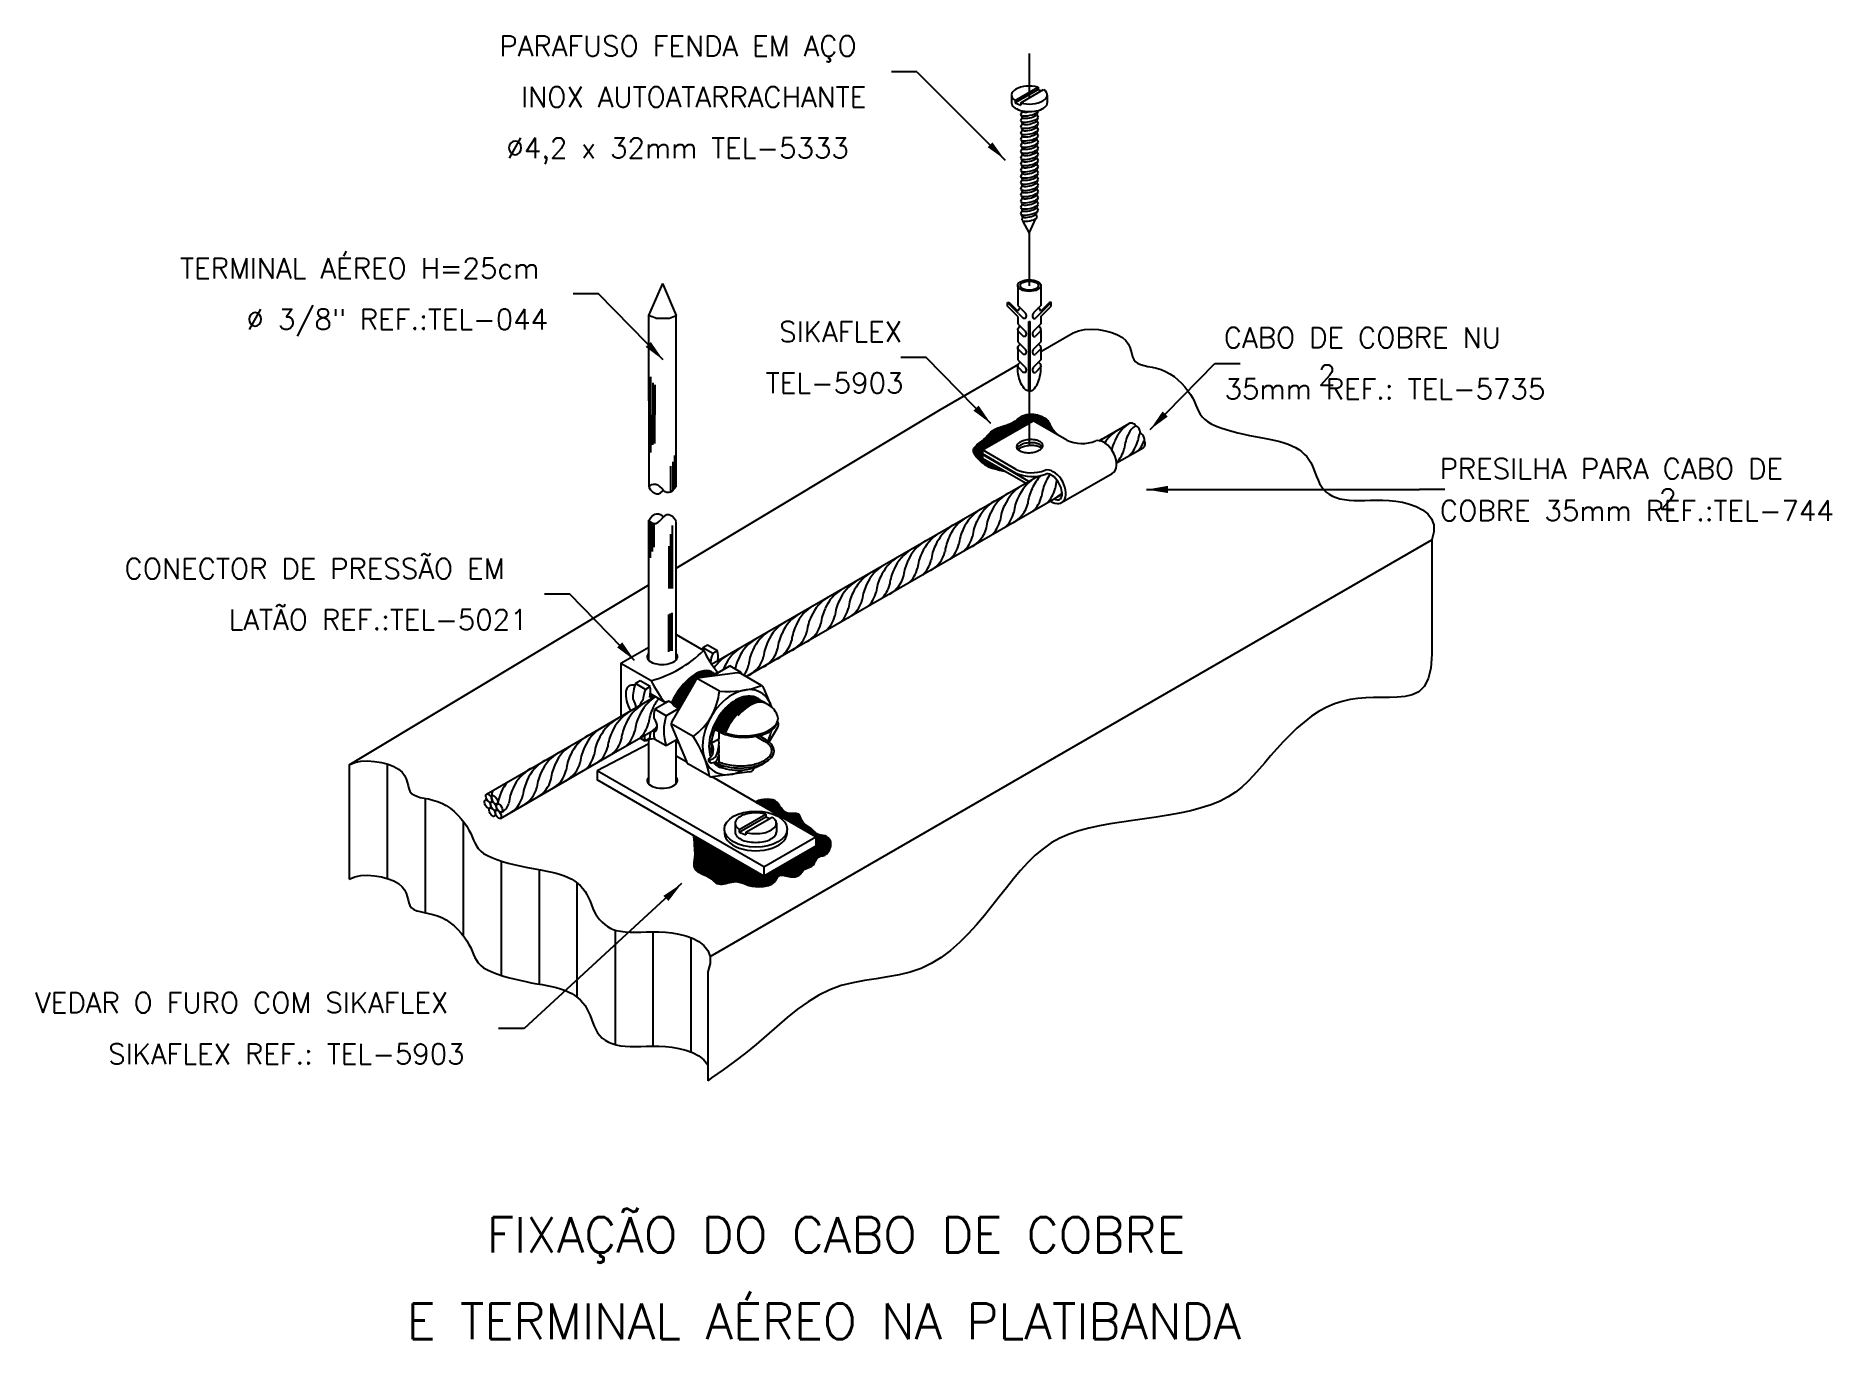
# Model space of a CAD drawing. Header units: millimetres. Extents: x -5754 to -5736.3, y -4695.3 to -4682.5.
import ezdxf
from ezdxf.enums import TextEntityAlignment as Align

# ---------------------------------------------------------------- set-up
doc = ezdxf.new("R2010")
doc.units = ezdxf.units.MM
doc.header["$LTSCALE"] = 10
doc.linetypes.add('DASHDOT', pattern=[1, 0.5, -0.25, 0, -0.25])
doc.linetypes.add('DASHDOT2', pattern=[0.5, 0.25, -0.125, 0, -0.125])
doc.layers.add('Termotécnica', color=7, linetype='Continuous')
doc.styles.add('r140', font='romans.shx')
doc.styles.add('r80', font='romans.shx')

msp = doc.modelspace()

# ---------------------------------------------------------------- texts
at = {"layer": 'Termotécnica', "color": 2, "style": 'r80'}
for s, p in [('PARAFUSO FENDA EM AÇO ', (-5749.402, -4682.55)), ('INOX AUTOATARRACHANTE ', (-5749.188, -4683.051)), (' %%C4,2 x 32mm TEL-5333', (-5749.47, -4683.552))]:
    msp.add_text(s, height=0.2, dxfattribs=at).set_placement(p, align=Align.MIDDLE_LEFT)
for s, p in [('TERMINAL AÉREO H=25cm', (-5752.541, -4684.835)), ('%%C 3/8" REF.:TEL-044', (-5751.888, -4685.338)), ('SIKAFLEX ', (-5746.65, -4685.461)), ('CABO DE COBRE NU ', (-5742.278, -4685.518)), ('TEL-5903', (-5746.782, -4685.964)), ('2', (-5741.348, -4685.886)), ('35mm REF.: TEL-5735', (-5742.27, -4686.022)), ('PRESILHA PARA CABO DE', (-5740.156, -4686.808)), ('COBRE 35mm REF.:TEL-744', (-5740.153, -4687.22)), ('2', (-5737.997, -4687.107)), ('CONECTOR DE PRESSÃO EM', (-5753.088, -4687.79)), ('LATÃO REF.:TEL-5021', (-5752.064, -4688.292)), ('VEDAR O FURO COM SIKAFLEX', (-5753.967, -4692.061)), ('SIKAFLEX REF.: TEL-5903', (-5753.249, -4692.564))]:
    msp.add_text(s, height=0.2, dxfattribs=at).set_placement(p)
at = {"layer": 'Termotécnica', "color": 5, "style": 'r140'}
for s, p in [(' FIXAÇÃO DO CABO DE COBRE', (-5746.211, -4694.523)), ('E TERMINAL AÉREO NA PLATIBANDA', (-5746.211, -4695.374))]:
    msp.add_text(s, height=0.35, dxfattribs=at).set_placement(p, align=Align.BOTTOM_CENTER)

# ---------------------------------------------------------------- hatches: boundary and pattern name
at = {"layer": 'Termotécnica', "linetype": 'DASHDOT'}
h = msp.add_hatch(dxfattribs=at)
h.set_pattern_fill('ANSI31', color=1, scale=0.06, style=0)
h.set_pattern_definition([(45, (-6462.448331, -5090.449354), (-0.00530330086, 0.00530330086), [])])
h.paths.add_polyline_path([(-5744.428, -4686.736), (-5744.651, -4686.607), (-5744.651, -4686.569), (-5744.645, -4686.565), (-5744.651, -4686.561), (-5744.651, -4686.523), (-5744.188, -4686.255), (-5744.188, -4686.171), (-5744.196, -4686.172), (-5744.206, -4686.173), (-5744.216, -4686.175), (-5744.226, -4686.178), (-5744.236, -4686.181), (-5744.246, -4686.185), (-5744.256, -4686.189), (-5744.266, -4686.195), (-5744.276, -4686.201), (-5744.286, -4686.207), (-5744.295, -4686.214), (-5744.305, -4686.221), (-5744.314, -4686.228), (-5744.323, -4686.235), (-5744.332, -4686.241), (-5744.341, -4686.247), (-5744.351, -4686.252), (-5744.36, -4686.257), (-5744.37, -4686.261), (-5744.38, -4686.265), (-5744.391, -4686.27), (-5744.402, -4686.274), (-5744.415, -4686.278), (-5744.428, -4686.282), (-5744.442, -4686.286), (-5744.456, -4686.291), (-5744.47, -4686.296), (-5744.485, -4686.301), (-5744.499, -4686.306), (-5744.513, -4686.312), (-5744.525, -4686.318), (-5744.537, -4686.324), (-5744.548, -4686.331), (-5744.558, -4686.338), (-5744.567, -4686.346), (-5744.575, -4686.353), (-5744.583, -4686.36), (-5744.589, -4686.367), (-5744.595, -4686.374), (-5744.601, -4686.38), (-5744.606, -4686.387), (-5744.611, -4686.393), (-5744.616, -4686.399), (-5744.622, -4686.405), (-5744.628, -4686.411), (-5744.636, -4686.418), (-5744.645, -4686.426), (-5744.656, -4686.434), (-5744.668, -4686.444), (-5744.681, -4686.453), (-5744.694, -4686.463), (-5744.706, -4686.474), (-5744.717, -4686.485), (-5744.726, -4686.496), (-5744.734, -4686.506), (-5744.738, -4686.517), (-5744.74, -4686.528), (-5744.739, -4686.539), (-5744.737, -4686.549), (-5744.732, -4686.56), (-5744.726, -4686.57), (-5744.719, -4686.58), (-5744.711, -4686.59), (-5744.702, -4686.6), (-5744.693, -4686.61), (-5744.683, -4686.62), (-5744.672, -4686.629), (-5744.662, -4686.639), (-5744.652, -4686.648), (-5744.642, -4686.656), (-5744.632, -4686.664), (-5744.623, -4686.672), (-5744.612, -4686.68), (-5744.598, -4686.687), (-5744.58, -4686.695), (-5744.556, -4686.704), (-5744.524, -4686.713), (-5744.482, -4686.724)])
h.paths.add_polyline_path([(-5744.188, -4686.171), (-5744.188, -4686.255), (-5744.153, -4686.235), (-5743.907, -4686.378), (-5743.931, -4686.354), (-5743.95, -4686.333), (-5743.964, -4686.315), (-5743.975, -4686.299), (-5743.983, -4686.285), (-5743.989, -4686.274), (-5743.993, -4686.264), (-5743.996, -4686.255), (-5744, -4686.247), (-5744.003, -4686.24), (-5744.008, -4686.234), (-5744.012, -4686.229), (-5744.017, -4686.224), (-5744.022, -4686.219), (-5744.028, -4686.215), (-5744.034, -4686.211), (-5744.041, -4686.207), (-5744.049, -4686.203), (-5744.057, -4686.199), (-5744.066, -4686.195), (-5744.074, -4686.191), (-5744.083, -4686.188), (-5744.093, -4686.184), (-5744.102, -4686.181), (-5744.111, -4686.179), (-5744.12, -4686.177), (-5744.129, -4686.175), (-5744.138, -4686.173), (-5744.148, -4686.172), (-5744.157, -4686.171), (-5744.166, -4686.171), (-5744.176, -4686.17), (-5744.186, -4686.171)])
at = {"layer": 'Termotécnica'}
h = msp.add_hatch(dxfattribs=at)
h.set_pattern_fill('ANSI31', color=1, scale=0.06, style=0)
h.set_pattern_definition([(45, (-6461.9746155, -5090.9873175), (-0.00530330086, 0.00530330086), [])])
edge = h.paths.add_edge_path()
edge.add_spline(control_points=[(-5747.492, -4690.324), (-5747.489, -4690.365), (-5747.482, -4690.434), (-5747.478, -4690.535), (-5747.508, -4690.655), (-5747.392, -4690.697), (-5747.316, -4690.736), (-5747.247, -4690.818), (-5747.139, -4690.769), (-5747.031, -4690.766), (-5746.941, -4690.819), (-5746.822, -4690.821), (-5746.701, -4690.803), (-5746.655, -4690.683), (-5746.547, -4690.731), (-5746.448, -4690.717), (-5746.404, -4690.632), (-5746.312, -4690.627), (-5746.295, -4690.553), (-5746.253, -4690.513), (-5746.194, -4690.515), (-5746.15, -4690.459), (-5746.125, -4690.374), (-5746.197, -4690.309), (-5746.284, -4690.316), (-5746.334, -4690.233), (-5746.429, -4690.205), (-5746.443, -4690.076), (-5746.578, -4690.12), (-5746.644, -4690.024), (-5746.704, -4689.935), (-5746.905, -4689.97), (-5746.865, -4689.996)], knot_values=[0, 0, 0, 0, 1.006526, 1.725878, 2.617874, 3.615468, 4.247188, 4.840381, 6.05436, 6.68739, 7.515864, 8.555321, 9.656658, 10.27245, 11.223737, 11.957335, 12.608418, 13.419214, 13.766893, 14.378638, 14.700342, 15.147962, 16.023091, 16.613486, 17.262658, 17.996256, 18.778996, 19.564375, 20.431903, 21.368719, 22.083452, 23.382441, 23.382441, 23.382441, 23.382441], degree=3, periodic=0)
edge.add_line((-5746.865, -4689.996), (-5746.859, -4689.999))
edge.add_line((-5746.859, -4689.999), (-5746.289, -4690.328))
edge.add_line((-5746.289, -4690.328), (-5746.289, -4690.419))
edge.add_line((-5746.289, -4690.419), (-5746.801, -4690.715))
edge.add_line((-5746.801, -4690.715), (-5747.495, -4690.314))
edge.add_line((-5747.495, -4690.314), (-5747.492, -4690.324))

# ---------------------------------------------------------------- linework, layer by layer
at = {"layer": 'Termotécnica', "color": 1, "linetype": 'DASHDOT2'}
for p, q in [((-5744.19, -4682.622), (-5744.19, -4683.06)), ((-5744.19, -4684.39), (-5744.19, -4684.908)), ((-5744.19, -4685.944), (-5744.19, -4686.486))]:
    msp.add_line(p, q, dxfattribs=at)
at = {"layer": 'Termotécnica', "color": 2}
for p, q in [((-5745.296, -4682.802), (-5745.546, -4682.802)), ((-5745.296, -4682.802), (-5744.427, -4683.671)), ((-5744.33, -4683.085), (-5744.104, -4682.954)), ((-5744.33, -4683.106), (-5744.104, -4682.976)), ((-5744.274, -4683.109), (-5744.049, -4682.979)), ((-5744.104, -4682.954), (-5744.104, -4682.976)), ((-5744.104, -4682.976), (-5744.07, -4682.991)), ((-5744.365, -4683.032), (-5744.365, -4683.107)), ((-5744.33, -4683.085), (-5744.33, -4683.107)), ((-5744.33, -4683.107), (-5744.274, -4683.131)), ((-5744.274, -4683.11), (-5744.274, -4683.131)), ((-5744.013, -4683.032), (-5744.013, -4683.107)), ((-5744.26, -4683.19), (-5744.275, -4683.226)), ((-5744.26, -4683.251), (-5744.275, -4683.287)), ((-5744.26, -4683.312), (-5744.275, -4683.348)), ((-5744.271, -4683.232), (-5744.26, -4683.251)), ((-5744.271, -4683.293), (-5744.26, -4683.312)), ((-5744.107, -4683.198), (-5744.12, -4683.221)), ((-5744.12, -4683.221), (-5744.104, -4683.25)), ((-5744.107, -4683.259), (-5744.12, -4683.282)), ((-5744.12, -4683.282), (-5744.104, -4683.311)), ((-5744.107, -4683.32), (-5744.12, -4683.343)), ((-5744.12, -4683.343), (-5744.104, -4683.372)), ((-5744.26, -4683.373), (-5744.275, -4683.409)), ((-5744.26, -4683.434), (-5744.275, -4683.47)), ((-5744.26, -4683.494), (-5744.275, -4683.53)), ((-5744.271, -4683.354), (-5744.26, -4683.373)), ((-5744.271, -4683.414), (-5744.26, -4683.434)), ((-5744.271, -4683.475), (-5744.26, -4683.494)), ((-5744.107, -4683.381), (-5744.12, -4683.403)), ((-5744.12, -4683.403), (-5744.104, -4683.433)), ((-5744.107, -4683.442), (-5744.12, -4683.464)), ((-5744.12, -4683.464), (-5744.104, -4683.494)), ((-5744.107, -4683.503), (-5744.12, -4683.525)), ((-5744.26, -4683.555), (-5744.275, -4683.591)), ((-5744.26, -4683.616), (-5744.275, -4683.652)), ((-5744.26, -4683.677), (-5744.275, -4683.713)), ((-5744.271, -4683.536), (-5744.26, -4683.555)), ((-5744.271, -4683.597), (-5744.26, -4683.616)), ((-5744.271, -4683.658), (-5744.26, -4683.677)), ((-5744.12, -4683.525), (-5744.104, -4683.555)), ((-5744.107, -4683.564), (-5744.12, -4683.586)), ((-5744.12, -4683.586), (-5744.104, -4683.616)), ((-5744.107, -4683.625), (-5744.12, -4683.647)), ((-5744.12, -4683.647), (-5744.104, -4683.677)), ((-5744.107, -4683.685), (-5744.12, -4683.708)), ((-5744.26, -4683.738), (-5744.275, -4683.774)), ((-5744.26, -4683.799), (-5744.275, -4683.835)), ((-5744.26, -4683.86), (-5744.275, -4683.896)), ((-5744.271, -4683.719), (-5744.26, -4683.738)), ((-5744.271, -4683.779), (-5744.26, -4683.799)), ((-5744.271, -4683.84), (-5744.26, -4683.86)), ((-5744.12, -4683.708), (-5744.104, -4683.738)), ((-5744.107, -4683.746), (-5744.12, -4683.769)), ((-5744.12, -4683.769), (-5744.104, -4683.798)), ((-5744.107, -4683.807), (-5744.12, -4683.83)), ((-5744.12, -4683.83), (-5744.104, -4683.859)), ((-5744.107, -4683.868), (-5744.12, -4683.891)), ((-5744.26, -4683.92), (-5744.275, -4683.957)), ((-5744.26, -4683.981), (-5744.275, -4684.017)), ((-5744.26, -4684.042), (-5744.275, -4684.078)), ((-5744.271, -4683.901), (-5744.26, -4683.92)), ((-5744.271, -4683.962), (-5744.26, -4683.981)), ((-5744.271, -4684.023), (-5744.26, -4684.042)), ((-5744.12, -4683.891), (-5744.104, -4683.92)), ((-5744.107, -4683.929), (-5744.12, -4683.952)), ((-5744.12, -4683.952), (-5744.104, -4683.981)), ((-5744.107, -4683.99), (-5744.12, -4684.013)), ((-5744.12, -4684.013), (-5744.104, -4684.042)), ((-5744.107, -4684.051), (-5744.12, -4684.073)), ((-5744.26, -4684.103), (-5744.275, -4684.139)), ((-5744.26, -4684.164), (-5744.275, -4684.2)), ((-5744.272, -4684.205), (-5744.26, -4684.227)), ((-5744.271, -4684.084), (-5744.26, -4684.103)), ((-5744.271, -4684.145), (-5744.26, -4684.164)), ((-5744.124, -4684.206), (-5744.116, -4684.233)), ((-5744.12, -4684.073), (-5744.104, -4684.103)), ((-5744.107, -4684.112), (-5744.12, -4684.134)), ((-5744.12, -4684.134), (-5744.104, -4684.164)), ((-5744.12, -4684.197), (-5744.11, -4684.175)), ((-5744.257, -4684.231), (-5744.262, -4684.264)), ((-5744.257, -4684.269), (-5744.19, -4684.39)), ((-5744.19, -4684.39), (-5744.125, -4684.246)), ((-5747.798, -4684.885), (-5747.934, -4685.201)), ((-5747.798, -4684.885), (-5747.663, -4685.202)), ((-5744.303, -4684.906), (-5744.303, -4685.103)), ((-5744.076, -4684.906), (-5744.076, -4685.103)), ((-5748.426, -4684.988), (-5748.676, -4684.988)), ((-5747.79, -4685.638), (-5748.426, -4684.988)), ((-5744.297, -4685.181), (-5744.405, -4685.074)), ((-5744.405, -4685.109), (-5744.405, -4685.074)), ((-5744.303, -4685.21), (-5744.405, -4685.109)), ((-5744.303, -4685.157), (-5744.384, -4685.076)), ((-5744.303, -4685.103), (-5744.232, -4685.175)), ((-5744.076, -4685.103), (-5744.148, -4685.175)), ((-5744.082, -4685.181), (-5743.975, -4685.074)), ((-5744.077, -4685.157), (-5743.995, -4685.076)), ((-5744.076, -4685.21), (-5743.975, -4685.109)), ((-5743.975, -4685.109), (-5743.975, -4685.074)), ((-5747.934, -4685.201), (-5747.933, -4686.885)), ((-5747.862, -4685.227), (-5747.934, -4685.201)), ((-5747.933, -4685.201), (-5747.933, -4685.199)), ((-5747.862, -4685.227), (-5747.727, -4685.227)), ((-5747.727, -4685.227), (-5747.663, -4685.202)), ((-5747.663, -4686.882), (-5747.663, -4685.202)), ((-5744.303, -4685.21), (-5744.303, -4685.282)), ((-5744.303, -4685.282), (-5744.23, -4685.355)), ((-5744.297, -4685.181), (-5744.251, -4685.227)), ((-5744.196, -4685.26), (-5744.183, -4685.26)), ((-5744.196, -4685.944), (-5744.196, -4685.26)), ((-5744.183, -4685.944), (-5744.183, -4685.26)), ((-5744.076, -4685.282), (-5744.15, -4685.355)), ((-5744.082, -4685.181), (-5744.129, -4685.227)), ((-5744.076, -4685.21), (-5744.076, -4685.282)), ((-5744.303, -4685.341), (-5744.303, -4685.459)), ((-5744.303, -4685.459), (-5744.23, -4685.533)), ((-5744.297, -4685.358), (-5744.251, -4685.405)), ((-5744.076, -4685.459), (-5744.15, -4685.533)), ((-5744.082, -4685.358), (-5744.129, -4685.405)), ((-5744.076, -4685.341), (-5744.076, -4685.459)), ((-5744.076, -4685.554), (-5743.76, -4685.372)), ((-5745.203, -4685.614), (-5745.453, -4685.614)), ((-5744.567, -4686.264), (-5745.203, -4685.614)), ((-5744.304, -4685.515), (-5744.304, -4685.637)), ((-5744.304, -4685.637), (-5744.23, -4685.71)), ((-5744.297, -4685.536), (-5744.251, -4685.582)), ((-5744.076, -4685.637), (-5744.15, -4685.71)), ((-5744.082, -4685.536), (-5744.129, -4685.582)), ((-5744.076, -4685.515), (-5744.076, -4685.637)), ((-5745.062, -4686.124), (-5744.301, -4685.684)), ((-5744.297, -4685.713), (-5744.251, -4685.76)), ((-5744.082, -4685.713), (-5744.129, -4685.76)), ((-5743.001, -4686.322), (-5742.366, -4685.672)), ((-5742.366, -4685.672), (-5742.116, -4685.672)), ((-5747.663, -4687.687), (-5745.062, -4686.124)), ((-5744.651, -4686.523), (-5744.153, -4686.235)), ((-5743.821, -4686.427), (-5744.153, -4686.235)), ((-5743.503, -4686.433), (-5743.209, -4686.264)), ((-5744.651, -4686.523), (-5744.651, -4686.561)), ((-5744.319, -4686.714), (-5744.651, -4686.523)), ((-5743.333, -4686.65), (-5743.071, -4686.501)), ((-5744.319, -4686.753), (-5744.651, -4686.561)), ((-5744.651, -4686.569), (-5744.645, -4686.565)), ((-5744.651, -4686.569), (-5744.651, -4686.607)), ((-5744.195, -4686.832), (-5744.651, -4686.569)), ((-5744.228, -4686.851), (-5744.651, -4686.607)), ((-5747.314, -4688.63), (-5744.106, -4686.781)), ((-5743.872, -4687.041), (-5743.374, -4686.754)), ((-5746.452, -4688.451), (-5743.867, -4686.959)), ((-5743.037, -4686.913), (-5740.354, -4686.913)), ((-5740.104, -4686.913), (-5740.354, -4686.913)), ((-5747.933, -4688.588), (-5747.933, -4687.215)), ((-5747.663, -4688.588), (-5747.663, -4687.226)), ((-5747.33, -4691.505), (-5740.233, -4687.408)), ((-5740.233, -4687.408), (-5740.233, -4688.533)), ((-5750.878, -4689.619), (-5747.933, -4687.849)), ((-5748.707, -4687.942), (-5748.957, -4687.942)), ((-5748.071, -4688.593), (-5748.707, -4687.942)), ((-5748.206, -4688.62), (-5747.933, -4688.462)), ((-5747.663, -4688.338), (-5747.392, -4688.495)), ((-5746.974, -4688.752), (-5746.452, -4688.451)), ((-5748.206, -4688.62), (-5747.908, -4688.792)), ((-5748.206, -4688.62), (-5748.206, -4689.144)), ((-5748.538, -4689.337), (-5747.868, -4688.949)), ((-5747.917, -4688.92), (-5747.773, -4689.004)), ((-5747.708, -4689.009), (-5747.737, -4688.993)), ((-5747.687, -4689.037), (-5747.708, -4689.009)), ((-5747.699, -4689.019), (-5747.701, -4689.019)), ((-5747.691, -4689.031), (-5747.699, -4689.019)), ((-5747.677, -4689.031), (-5747.691, -4689.031)), ((-5747.632, -4689.068), (-5747.687, -4689.037)), ((-5747.671, -4689.046), (-5747.677, -4689.031)), ((-5747.656, -4689.043), (-5747.671, -4689.046)), ((-5747.649, -4689.058), (-5747.656, -4689.043)), ((-5747.634, -4689.056), (-5747.649, -4689.058)), ((-5747.63, -4689.065), (-5747.634, -4689.055)), ((-5749.528, -4689.908), (-5748.538, -4689.337)), ((-5748.279, -4689.506), (-5747.85, -4689.258)), ((-5747.302, -4689.259), (-5747.261, -4689.283)), ((-5747.293, -4689.253), (-5747.3, -4689.254)), ((-5747.286, -4689.268), (-5747.293, -4689.253)), ((-5747.271, -4689.265), (-5747.286, -4689.268)), ((-5747.265, -4689.281), (-5747.271, -4689.265)), ((-5747.25, -4689.278), (-5747.265, -4689.281)), ((-5747.243, -4689.293), (-5747.25, -4689.278)), ((-5747.229, -4689.29), (-5747.243, -4689.293)), ((-5747.222, -4689.304), (-5747.229, -4689.29)), ((-5747.207, -4689.302), (-5747.222, -4689.304)), ((-5747.199, -4689.314), (-5747.207, -4689.302)), ((-5746.878, -4689.339), (-5746.797, -4689.386)), ((-5746.848, -4689.332), (-5746.787, -4689.368)), ((-5749.39, -4690.147), (-5748.279, -4689.506)), ((-5747.933, -4689.415), (-5748.438, -4689.678)), ((-5747.949, -4689.374), (-5747.942, -4689.378)), ((-5747.933, -4689.806), (-5747.933, -4689.375)), ((-5747.663, -4689.806), (-5747.663, -4689.378)), ((-5750.878, -4689.619), (-5750.878, -4690.744)), ((-5746.801, -4690.623), (-5748.438, -4689.678)), ((-5748.438, -4689.678), (-5748.438, -4689.769)), ((-5747.559, -4689.595), (-5747.663, -4689.535)), ((-5747.282, -4689.593), (-5747.26, -4689.606)), ((-5747.229, -4689.642), (-5747.272, -4689.616)), ((-5746.801, -4690.715), (-5748.438, -4689.769)), ((-5746.289, -4690.328), (-5747.31, -4689.738)), ((-5747.084, -4690.195), (-5747.084, -4690.282)), ((-5747.042, -4690.256), (-5746.782, -4690.106)), ((-5747.042, -4690.281), (-5746.782, -4690.131)), ((-5746.979, -4690.284), (-5746.718, -4690.134)), ((-5746.782, -4690.106), (-5746.782, -4690.131)), ((-5746.782, -4690.131), (-5746.743, -4690.148)), ((-5746.677, -4690.195), (-5746.677, -4690.282)), ((-5747.042, -4690.256), (-5747.042, -4690.281)), ((-5747.042, -4690.281), (-5746.979, -4690.31)), ((-5746.979, -4690.284), (-5746.979, -4690.31)), ((-5746.801, -4690.623), (-5746.289, -4690.328)), ((-5746.289, -4690.328), (-5746.289, -4690.419)), ((-5746.289, -4690.419), (-5746.801, -4690.715)), ((-5746.801, -4690.623), (-5746.801, -4690.715)), ((-5747.609, -4690.789), (-5749.159, -4692.214)), ((-5747.351, -4691.655), (-5747.351, -4692.727)), ((-5749.159, -4692.214), (-5749.409, -4692.214))]:
    msp.add_line(p, q, dxfattribs=at)
at = {"layer": 'Termotécnica', "color": 1}
for p, q in [((-5747.913, -4686.176), (-5747.913, -4685.804)), ((-5747.891, -4685.864), (-5747.891, -4686.177)), ((-5747.871, -4685.882), (-5747.871, -4686.177)), ((-5747.913, -4686.549), (-5747.913, -4686.176)), ((-5747.891, -4686.471), (-5747.891, -4686.177)), ((-5747.871, -4686.459), (-5747.871, -4686.177)), ((-5747.714, -4686.927), (-5747.714, -4686.683)), ((-5747.696, -4686.639), (-5747.696, -4686.914)), ((-5747.679, -4686.576), (-5747.679, -4686.895)), ((-5747.914, -4687.585), (-5747.914, -4687.232)), ((-5747.897, -4687.522), (-5747.897, -4687.242)), ((-5747.881, -4687.246), (-5747.881, -4687.478)), ((-5747.717, -4687.352), (-5747.717, -4687.885)), ((-5747.701, -4687.265), (-5747.701, -4687.885)), ((-5747.734, -4687.468), (-5747.734, -4687.885)), ((-5747.734, -4688.508), (-5747.734, -4688.141)), ((-5747.717, -4688.5), (-5747.717, -4688.133)), ((-5747.701, -4688.5), (-5747.701, -4688.125)), ((-5747.355, -4688.443), (-5747.401, -4688.47)), ((-5747.257, -4688.5), (-5747.355, -4688.443)), ((-5747.303, -4688.526), (-5747.401, -4688.47)), ((-5747.257, -4688.5), (-5747.303, -4688.526)), ((-5748.016, -4688.795), (-5748.062, -4688.821)), ((-5747.918, -4688.851), (-5748.016, -4688.795)), ((-5747.472, -4688.791), (-5747.704, -4689.193)), ((-5747.238, -4688.897), (-5747.453, -4688.773)), ((-5747.058, -4688.716), (-5747.434, -4688.766)), ((-5747.277, -4688.73), (-5747.134, -4688.647)), ((-5747.024, -4688.711), (-5747.134, -4688.647)), ((-5747.024, -4688.711), (-5747.036, -4688.718)), ((-5746.822, -4688.84), (-5747.026, -4688.723)), ((-5747.964, -4688.878), (-5748.062, -4688.821)), ((-5747.918, -4688.851), (-5747.964, -4688.878)), ((-5747.923, -4688.955), (-5747.89, -4688.936)), ((-5747.734, -4688.994), (-5747.871, -4689.073)), ((-5746.722, -4689.054), (-5746.8, -4688.865)), ((-5747.76, -4689.137), (-5747.871, -4689.073)), ((-5747.637, -4689.065), (-5747.76, -4689.137)), ((-5747.495, -4689.343), (-5747.711, -4689.218)), ((-5747.707, -4689.238), (-5747.562, -4689.589)), ((-5747.243, -4689.293), (-5747.243, -4689.364)), ((-5746.747, -4689.395), (-5746.663, -4689.25)), ((-5746.66, -4689.205), (-5746.665, -4689.192)), ((-5747.969, -4689.386), (-5748.021, -4689.356)), ((-5747.923, -4689.359), (-5747.969, -4689.386)), ((-5747.76, -4689.434), (-5747.871, -4689.37)), ((-5747.652, -4689.372), (-5747.76, -4689.434)), ((-5747.317, -4689.407), (-5747.243, -4689.364)), ((-5747.243, -4689.522), (-5747.243, -4689.599)), ((-5750.504, -4689.613), (-5750.504, -4690.738)), ((-5747.336, -4689.732), (-5747.541, -4689.614)), ((-5747.334, -4689.57), (-5747.345, -4689.563)), ((-5746.94, -4689.69), (-5747.304, -4689.738)), ((-5747.254, -4689.605), (-5747.243, -4689.599)), ((-5746.894, -4689.649), (-5746.903, -4689.664)), ((-5750.131, -4689.95), (-5750.131, -4691.075)), ((-5749.758, -4690.175), (-5749.758, -4691.3)), ((-5749.384, -4690.566), (-5749.384, -4691.691)), ((-5749.011, -4690.652), (-5749.011, -4691.777)), ((-5748.638, -4690.781), (-5748.638, -4691.059)), ((-5748.638, -4690.781), (-5748.638, -4691.906)), ((-5748.264, -4691.246), (-5748.264, -4692.371)), ((-5747.891, -4691.263), (-5747.891, -4692.388)), ((-5747.518, -4691.321), (-5747.518, -4692.445))]:
    msp.add_line(p, q, dxfattribs=at)
at = {"layer": 'Termotécnica', "color": 2}
for points in [[(-5744.405, -4685.074), (-5744.399, -4685.071), (-5744.392, -4685.072), (-5744.384, -4685.076)], [(-5743.988, -4685.072), (-5743.988, -4685.072), (-5743.995, -4685.076)], [(-5743.975, -4685.074), (-5743.975, -4685.074), (-5743.98, -4685.071), (-5743.988, -4685.072)], [(-5744.232, -4685.175), (-5744.231, -4685.177), (-5744.229, -4685.179), (-5744.228, -4685.181), (-5744.227, -4685.183), (-5744.226, -4685.184), (-5744.226, -4685.185), (-5744.225, -4685.187), (-5744.225, -4685.188), (-5744.224, -4685.189), (-5744.224, -4685.19), (-5744.223, -4685.191), (-5744.223, -4685.192), (-5744.223, -4685.193), (-5744.223, -4685.193), (-5744.223, -4685.194), (-5744.222, -4685.195), (-5744.222, -4685.196), (-5744.222, -4685.197), (-5744.222, -4685.198), (-5744.222, -4685.199), (-5744.222, -4685.2), (-5744.222, -4685.201), (-5744.222, -4685.202), (-5744.222, -4685.203), (-5744.222, -4685.204), (-5744.222, -4685.205), (-5744.222, -4685.206), (-5744.222, -4685.207), (-5744.222, -4685.208), (-5744.222, -4685.209), (-5744.222, -4685.211), (-5744.223, -4685.212), (-5744.223, -4685.213), (-5744.223, -4685.214), (-5744.223, -4685.215), (-5744.223, -4685.216), (-5744.223, -4685.217), (-5744.224, -4685.218), (-5744.224, -4685.218), (-5744.224, -4685.219), (-5744.224, -4685.22), (-5744.225, -4685.221), (-5744.225, -4685.222), (-5744.225, -4685.223), (-5744.226, -4685.223), (-5744.226, -4685.224), (-5744.227, -4685.225), (-5744.227, -4685.225), (-5744.228, -4685.226), (-5744.228, -4685.226), (-5744.229, -4685.227), (-5744.229, -4685.227), (-5744.23, -4685.228), (-5744.23, -4685.228), (-5744.231, -4685.228), (-5744.231, -4685.229), (-5744.232, -4685.229), (-5744.232, -4685.229), (-5744.233, -4685.229), (-5744.234, -4685.229), (-5744.234, -4685.229), (-5744.235, -4685.23), (-5744.236, -4685.23), (-5744.237, -4685.23), (-5744.238, -4685.23), (-5744.239, -4685.23), (-5744.241, -4685.23), (-5744.242, -4685.23), (-5744.244, -4685.229), (-5744.246, -4685.229), (-5744.248, -4685.228), (-5744.251, -4685.227)], [(-5744.148, -4685.175), (-5744.149, -4685.177), (-5744.15, -4685.179), (-5744.151, -4685.181), (-5744.152, -4685.183), (-5744.153, -4685.184), (-5744.154, -4685.185), (-5744.154, -4685.187), (-5744.155, -4685.188), (-5744.155, -4685.189), (-5744.156, -4685.19), (-5744.156, -4685.191), (-5744.156, -4685.192), (-5744.157, -4685.193), (-5744.157, -4685.193), (-5744.157, -4685.194), (-5744.157, -4685.195), (-5744.157, -4685.196), (-5744.158, -4685.197), (-5744.158, -4685.198), (-5744.158, -4685.199), (-5744.158, -4685.2), (-5744.158, -4685.201), (-5744.158, -4685.202), (-5744.158, -4685.203), (-5744.158, -4685.204), (-5744.158, -4685.205), (-5744.158, -4685.206), (-5744.158, -4685.207), (-5744.157, -4685.208), (-5744.157, -4685.209), (-5744.157, -4685.211), (-5744.157, -4685.212), (-5744.157, -4685.213), (-5744.157, -4685.214), (-5744.156, -4685.215), (-5744.156, -4685.216), (-5744.156, -4685.217), (-5744.156, -4685.218), (-5744.156, -4685.218), (-5744.155, -4685.219), (-5744.155, -4685.22), (-5744.155, -4685.221), (-5744.154, -4685.222), (-5744.154, -4685.223), (-5744.154, -4685.223), (-5744.153, -4685.224), (-5744.153, -4685.225), (-5744.152, -4685.225), (-5744.152, -4685.226), (-5744.152, -4685.226), (-5744.151, -4685.227), (-5744.15, -4685.227), (-5744.15, -4685.228), (-5744.149, -4685.228), (-5744.149, -4685.228), (-5744.148, -4685.229), (-5744.148, -4685.229), (-5744.147, -4685.229), (-5744.147, -4685.229), (-5744.146, -4685.229), (-5744.145, -4685.229), (-5744.144, -4685.23), (-5744.144, -4685.23), (-5744.143, -4685.23), (-5744.141, -4685.23), (-5744.14, -4685.23), (-5744.139, -4685.23), (-5744.137, -4685.23), (-5744.136, -4685.229), (-5744.134, -4685.229), (-5744.131, -4685.228), (-5744.129, -4685.227)], [(-5744.23, -4685.355), (-5744.229, -4685.356), (-5744.228, -4685.358), (-5744.227, -4685.36), (-5744.226, -4685.362), (-5744.226, -4685.363), (-5744.225, -4685.364), (-5744.225, -4685.365), (-5744.224, -4685.366), (-5744.224, -4685.367), (-5744.223, -4685.368), (-5744.223, -4685.369), (-5744.223, -4685.37), (-5744.223, -4685.371), (-5744.223, -4685.372), (-5744.222, -4685.373), (-5744.222, -4685.373), (-5744.222, -4685.374), (-5744.222, -4685.375), (-5744.222, -4685.376), (-5744.222, -4685.377), (-5744.222, -4685.378), (-5744.222, -4685.379), (-5744.222, -4685.38), (-5744.222, -4685.382), (-5744.222, -4685.383), (-5744.222, -4685.384), (-5744.222, -4685.385), (-5744.222, -4685.386), (-5744.222, -4685.387), (-5744.222, -4685.388), (-5744.223, -4685.389), (-5744.223, -4685.39), (-5744.223, -4685.391), (-5744.223, -4685.392), (-5744.223, -4685.393), (-5744.223, -4685.394), (-5744.224, -4685.395), (-5744.224, -4685.396), (-5744.224, -4685.397), (-5744.224, -4685.398), (-5744.225, -4685.399), (-5744.225, -4685.399), (-5744.225, -4685.4), (-5744.226, -4685.401), (-5744.226, -4685.402), (-5744.227, -4685.402), (-5744.227, -4685.403), (-5744.228, -4685.403), (-5744.228, -4685.404), (-5744.229, -4685.404), (-5744.229, -4685.405), (-5744.23, -4685.405), (-5744.23, -4685.406), (-5744.231, -4685.406), (-5744.231, -4685.406), (-5744.232, -4685.406), (-5744.232, -4685.407), (-5744.233, -4685.407), (-5744.234, -4685.407), (-5744.234, -4685.407), (-5744.235, -4685.407), (-5744.236, -4685.407), (-5744.237, -4685.407), (-5744.238, -4685.407), (-5744.239, -4685.407), (-5744.241, -4685.407), (-5744.242, -4685.407), (-5744.244, -4685.407), (-5744.246, -4685.406), (-5744.248, -4685.406), (-5744.251, -4685.405)], [(-5744.15, -4685.355), (-5744.15, -4685.356), (-5744.151, -4685.358), (-5744.152, -4685.36), (-5744.153, -4685.362), (-5744.154, -4685.363), (-5744.154, -4685.364), (-5744.155, -4685.365), (-5744.155, -4685.366), (-5744.156, -4685.367), (-5744.156, -4685.368), (-5744.156, -4685.369), (-5744.157, -4685.37), (-5744.157, -4685.371), (-5744.157, -4685.372), (-5744.157, -4685.373), (-5744.157, -4685.373), (-5744.158, -4685.374), (-5744.158, -4685.375), (-5744.158, -4685.376), (-5744.158, -4685.377), (-5744.158, -4685.378), (-5744.158, -4685.379), (-5744.158, -4685.38), (-5744.158, -4685.382), (-5744.158, -4685.383), (-5744.158, -4685.384), (-5744.158, -4685.385), (-5744.157, -4685.386), (-5744.157, -4685.387), (-5744.157, -4685.388), (-5744.157, -4685.389), (-5744.157, -4685.39), (-5744.157, -4685.391), (-5744.156, -4685.392), (-5744.156, -4685.393), (-5744.156, -4685.394), (-5744.156, -4685.395), (-5744.156, -4685.396), (-5744.155, -4685.397), (-5744.155, -4685.398), (-5744.155, -4685.399), (-5744.154, -4685.399), (-5744.154, -4685.4), (-5744.154, -4685.401), (-5744.153, -4685.402), (-5744.153, -4685.402), (-5744.152, -4685.403), (-5744.152, -4685.403), (-5744.152, -4685.404), (-5744.151, -4685.404), (-5744.15, -4685.405), (-5744.15, -4685.405), (-5744.149, -4685.406), (-5744.149, -4685.406), (-5744.148, -4685.406), (-5744.148, -4685.406), (-5744.147, -4685.407), (-5744.147, -4685.407), (-5744.146, -4685.407), (-5744.145, -4685.407), (-5744.144, -4685.407), (-5744.144, -4685.407), (-5744.143, -4685.407), (-5744.141, -4685.407), (-5744.14, -4685.407), (-5744.139, -4685.407), (-5744.137, -4685.407), (-5744.136, -4685.407), (-5744.134, -4685.406), (-5744.131, -4685.406), (-5744.129, -4685.405)], [(-5743.76, -4685.372), (-5743.707, -4685.35), (-5743.646, -4685.338), (-5743.579, -4685.335), (-5743.51, -4685.339), (-5743.443, -4685.351), (-5743.379, -4685.368), (-5743.322, -4685.391), (-5743.275, -4685.417), (-5743.241, -4685.447), (-5743.217, -4685.479), (-5743.201, -4685.512), (-5743.19, -4685.545), (-5743.182, -4685.576), (-5743.174, -4685.606), (-5743.163, -4685.632), (-5743.148, -4685.654), (-5743.125, -4685.67), (-5743.096, -4685.683), (-5743.062, -4685.692), (-5743.023, -4685.701), (-5742.981, -4685.709), (-5742.938, -4685.719), (-5742.893, -4685.733), (-5742.85, -4685.75), (-5742.807, -4685.773), (-5742.766, -4685.801), (-5742.728, -4685.832), (-5742.692, -4685.867), (-5742.66, -4685.903), (-5742.63, -4685.941), (-5742.605, -4685.978), (-5742.583, -4686.014), (-5742.566, -4686.049), (-5742.551, -4686.082), (-5742.538, -4686.113), (-5742.525, -4686.142), (-5742.51, -4686.17), (-5742.491, -4686.196), (-5742.468, -4686.221), (-5742.438, -4686.244), (-5742.401, -4686.266), (-5742.358, -4686.286), (-5742.308, -4686.305), (-5742.255, -4686.323), (-5742.199, -4686.339), (-5742.141, -4686.354), (-5742.082, -4686.368), (-5742.025, -4686.38), (-5741.969, -4686.391), (-5741.916, -4686.401), (-5741.864, -4686.411), (-5741.815, -4686.42), (-5741.769, -4686.43), (-5741.725, -4686.44), (-5741.683, -4686.452), (-5741.644, -4686.465), (-5741.607, -4686.481), (-5741.573, -4686.498), (-5741.541, -4686.518), (-5741.513, -4686.539), (-5741.486, -4686.563), (-5741.462, -4686.589), (-5741.441, -4686.617), (-5741.423, -4686.648), (-5741.406, -4686.681), (-5741.392, -4686.715), (-5741.378, -4686.75), (-5741.365, -4686.785), (-5741.351, -4686.82), (-5741.335, -4686.853), (-5741.317, -4686.884), (-5741.296, -4686.912), (-5741.271, -4686.937), (-5741.242, -4686.958), (-5741.21, -4686.976), (-5741.174, -4686.991), (-5741.135, -4687.003), (-5741.092, -4687.011), (-5741.046, -4687.017), (-5740.998, -4687.02), (-5740.946, -4687.02), (-5740.892, -4687.019), (-5740.836, -4687.017), (-5740.777, -4687.016), (-5740.715, -4687.016), (-5740.652, -4687.019), (-5740.586, -4687.026), (-5740.519, -4687.038), (-5740.451, -4687.055), (-5740.385, -4687.079), (-5740.324, -4687.111), (-5740.272, -4687.15), (-5740.234, -4687.199), (-5740.212, -4687.258), (-5740.211, -4687.327), (-5740.233, -4687.408)], [(-5744.23, -4685.533), (-5744.229, -4685.534), (-5744.228, -4685.536), (-5744.227, -4685.538), (-5744.226, -4685.539), (-5744.226, -4685.54), (-5744.225, -4685.542), (-5744.225, -4685.543), (-5744.224, -4685.544), (-5744.224, -4685.545), (-5744.223, -4685.546), (-5744.223, -4685.547), (-5744.223, -4685.548), (-5744.223, -4685.548), (-5744.223, -4685.549), (-5744.222, -4685.55), (-5744.222, -4685.551), (-5744.222, -4685.552), (-5744.222, -4685.553), (-5744.222, -4685.554), (-5744.222, -4685.555), (-5744.222, -4685.556), (-5744.222, -4685.557), (-5744.222, -4685.558), (-5744.222, -4685.559), (-5744.222, -4685.56), (-5744.222, -4685.561), (-5744.222, -4685.562), (-5744.222, -4685.563), (-5744.222, -4685.565), (-5744.222, -4685.566), (-5744.223, -4685.567), (-5744.223, -4685.568), (-5744.223, -4685.569), (-5744.223, -4685.57), (-5744.223, -4685.571), (-5744.223, -4685.572), (-5744.224, -4685.573), (-5744.224, -4685.573), (-5744.224, -4685.574), (-5744.224, -4685.575), (-5744.225, -4685.576), (-5744.225, -4685.577), (-5744.225, -4685.578), (-5744.226, -4685.578), (-5744.226, -4685.579), (-5744.227, -4685.58), (-5744.227, -4685.58), (-5744.228, -4685.581), (-5744.228, -4685.581), (-5744.229, -4685.582), (-5744.229, -4685.582), (-5744.23, -4685.583), (-5744.23, -4685.583), (-5744.231, -4685.583), (-5744.231, -4685.584), (-5744.232, -4685.584), (-5744.232, -4685.584), (-5744.233, -4685.584), (-5744.234, -4685.584), (-5744.234, -4685.584), (-5744.235, -4685.585), (-5744.236, -4685.585), (-5744.237, -4685.585), (-5744.238, -4685.585), (-5744.239, -4685.585), (-5744.241, -4685.585), (-5744.242, -4685.585), (-5744.244, -4685.584), (-5744.246, -4685.584), (-5744.248, -4685.583), (-5744.251, -4685.582)], [(-5744.15, -4685.533), (-5744.151, -4685.536), (-5744.152, -4685.538), (-5744.153, -4685.539), (-5744.154, -4685.54), (-5744.154, -4685.542), (-5744.155, -4685.543), (-5744.155, -4685.544), (-5744.156, -4685.545), (-5744.156, -4685.546), (-5744.156, -4685.547), (-5744.157, -4685.548), (-5744.157, -4685.548), (-5744.157, -4685.549), (-5744.157, -4685.55), (-5744.157, -4685.551), (-5744.158, -4685.552), (-5744.158, -4685.553), (-5744.158, -4685.554), (-5744.158, -4685.555), (-5744.158, -4685.556), (-5744.158, -4685.557), (-5744.158, -4685.558), (-5744.158, -4685.559), (-5744.158, -4685.56), (-5744.158, -4685.561), (-5744.158, -4685.562), (-5744.157, -4685.563), (-5744.157, -4685.565), (-5744.157, -4685.566), (-5744.157, -4685.567), (-5744.157, -4685.568), (-5744.157, -4685.569), (-5744.156, -4685.57), (-5744.156, -4685.571), (-5744.156, -4685.572), (-5744.156, -4685.573), (-5744.156, -4685.573), (-5744.155, -4685.574), (-5744.155, -4685.575), (-5744.155, -4685.576), (-5744.154, -4685.577), (-5744.154, -4685.578), (-5744.154, -4685.578), (-5744.153, -4685.579), (-5744.153, -4685.58), (-5744.152, -4685.58), (-5744.152, -4685.581), (-5744.152, -4685.581), (-5744.151, -4685.582), (-5744.15, -4685.582), (-5744.15, -4685.583), (-5744.149, -4685.583), (-5744.149, -4685.583), (-5744.148, -4685.584), (-5744.148, -4685.584), (-5744.147, -4685.584), (-5744.147, -4685.584), (-5744.146, -4685.584), (-5744.145, -4685.584), (-5744.144, -4685.585), (-5744.144, -4685.585), (-5744.143, -4685.585), (-5744.141, -4685.585), (-5744.14, -4685.585), (-5744.139, -4685.585), (-5744.137, -4685.585), (-5744.136, -4685.584), (-5744.134, -4685.584), (-5744.131, -4685.583), (-5744.129, -4685.582)], [(-5744.23, -4685.71), (-5744.229, -4685.711), (-5744.228, -4685.713), (-5744.227, -4685.715), (-5744.226, -4685.717), (-5744.226, -4685.718), (-5744.225, -4685.719), (-5744.225, -4685.72), (-5744.224, -4685.721), (-5744.224, -4685.722), (-5744.223, -4685.723), (-5744.223, -4685.724), (-5744.223, -4685.725), (-5744.223, -4685.726), (-5744.223, -4685.727), (-5744.222, -4685.728), (-5744.222, -4685.728), (-5744.222, -4685.729), (-5744.222, -4685.73), (-5744.222, -4685.731), (-5744.222, -4685.732), (-5744.222, -4685.733), (-5744.222, -4685.734), (-5744.222, -4685.736), (-5744.222, -4685.737), (-5744.222, -4685.738), (-5744.222, -4685.739), (-5744.222, -4685.74), (-5744.222, -4685.741), (-5744.222, -4685.742), (-5744.222, -4685.743), (-5744.223, -4685.744), (-5744.223, -4685.745), (-5744.223, -4685.746), (-5744.223, -4685.747), (-5744.223, -4685.748), (-5744.223, -4685.749), (-5744.224, -4685.75), (-5744.224, -4685.751), (-5744.224, -4685.752), (-5744.224, -4685.753), (-5744.225, -4685.754), (-5744.225, -4685.754), (-5744.225, -4685.755), (-5744.226, -4685.756), (-5744.226, -4685.757), (-5744.227, -4685.757), (-5744.227, -4685.758), (-5744.228, -4685.758), (-5744.228, -4685.759), (-5744.229, -4685.759), (-5744.229, -4685.76), (-5744.23, -4685.76), (-5744.23, -4685.761), (-5744.231, -4685.761), (-5744.231, -4685.761), (-5744.232, -4685.761), (-5744.232, -4685.762), (-5744.233, -4685.762), (-5744.234, -4685.762), (-5744.234, -4685.762), (-5744.235, -4685.762), (-5744.236, -4685.762), (-5744.237, -4685.762), (-5744.238, -4685.762), (-5744.239, -4685.762), (-5744.241, -4685.762), (-5744.242, -4685.762), (-5744.244, -4685.762), (-5744.246, -4685.761), (-5744.248, -4685.761), (-5744.251, -4685.76)], [(-5744.15, -4685.71), (-5744.151, -4685.713), (-5744.152, -4685.715), (-5744.153, -4685.717), (-5744.154, -4685.718), (-5744.154, -4685.719), (-5744.155, -4685.72), (-5744.155, -4685.721), (-5744.156, -4685.722), (-5744.156, -4685.723), (-5744.156, -4685.724), (-5744.157, -4685.725), (-5744.157, -4685.726), (-5744.157, -4685.727), (-5744.157, -4685.728), (-5744.157, -4685.728), (-5744.158, -4685.729), (-5744.158, -4685.73), (-5744.158, -4685.731), (-5744.158, -4685.732), (-5744.158, -4685.733), (-5744.158, -4685.734), (-5744.158, -4685.736), (-5744.158, -4685.737), (-5744.158, -4685.738), (-5744.158, -4685.739), (-5744.158, -4685.74), (-5744.157, -4685.741), (-5744.157, -4685.742), (-5744.157, -4685.743), (-5744.157, -4685.744), (-5744.157, -4685.745), (-5744.157, -4685.746), (-5744.156, -4685.747), (-5744.156, -4685.748), (-5744.156, -4685.749), (-5744.156, -4685.75), (-5744.156, -4685.751), (-5744.155, -4685.752), (-5744.155, -4685.753), (-5744.155, -4685.754), (-5744.154, -4685.754), (-5744.154, -4685.755), (-5744.154, -4685.756), (-5744.153, -4685.757), (-5744.153, -4685.757), (-5744.152, -4685.758), (-5744.152, -4685.758), (-5744.152, -4685.759), (-5744.151, -4685.759), (-5744.15, -4685.76), (-5744.15, -4685.76), (-5744.149, -4685.761), (-5744.149, -4685.761), (-5744.148, -4685.761), (-5744.148, -4685.761), (-5744.147, -4685.762), (-5744.147, -4685.762), (-5744.146, -4685.762), (-5744.145, -4685.762), (-5744.144, -4685.762), (-5744.144, -4685.762), (-5744.143, -4685.762), (-5744.141, -4685.762), (-5744.14, -4685.762), (-5744.139, -4685.762), (-5744.137, -4685.762), (-5744.136, -4685.762), (-5744.134, -4685.761), (-5744.131, -4685.761), (-5744.129, -4685.76)], [(-5747.933, -4686.888), (-5747.922, -4686.877), (-5747.902, -4686.864), (-5747.883, -4686.858), (-5747.863, -4686.859), (-5747.844, -4686.867), (-5747.825, -4686.881), (-5747.805, -4686.903)], [(-5747.933, -4686.888), (-5747.914, -4686.915), (-5747.894, -4686.934), (-5747.874, -4686.947), (-5747.854, -4686.953), (-5747.835, -4686.953), (-5747.816, -4686.945), (-5747.796, -4686.93), (-5747.789, -4686.922)], [(-5747.663, -4686.882), (-5747.681, -4686.907), (-5747.7, -4686.925), (-5747.718, -4686.937), (-5747.735, -4686.942), (-5747.753, -4686.942), (-5747.771, -4686.935), (-5747.788, -4686.922), (-5747.805, -4686.903)], [(-5747.933, -4687.216), (-5747.913, -4687.189), (-5747.894, -4687.169), (-5747.874, -4687.156), (-5747.854, -4687.15), (-5747.835, -4687.151), (-5747.816, -4687.159), (-5747.796, -4687.174), (-5747.789, -4687.182)], [(-5747.933, -4687.216), (-5747.922, -4687.227), (-5747.902, -4687.24), (-5747.883, -4687.246), (-5747.863, -4687.245), (-5747.844, -4687.237), (-5747.825, -4687.223), (-5747.805, -4687.201)], [(-5747.663, -4687.222), (-5747.681, -4687.197), (-5747.7, -4687.179), (-5747.718, -4687.167), (-5747.735, -4687.161), (-5747.753, -4687.162), (-5747.771, -4687.169), (-5747.788, -4687.182), (-5747.805, -4687.201)], [(-5740.233, -4688.533), (-5740.241, -4688.67), (-5740.267, -4688.775), (-5740.308, -4688.85), (-5740.361, -4688.901), (-5740.424, -4688.932), (-5740.495, -4688.949), (-5740.571, -4688.956), (-5740.649, -4688.958), (-5740.727, -4688.958), (-5740.805, -4688.959), (-5740.882, -4688.962), (-5740.959, -4688.969), (-5741.036, -4688.979), (-5741.113, -4688.996), (-5741.189, -4689.02), (-5741.264, -4689.052), (-5741.34, -4689.093), (-5741.414, -4689.143), (-5741.487, -4689.199), (-5741.558, -4689.261), (-5741.627, -4689.327), (-5741.694, -4689.395), (-5741.757, -4689.464), (-5741.818, -4689.532), (-5741.874, -4689.599), (-5741.929, -4689.664), (-5741.984, -4689.725), (-5742.04, -4689.784), (-5742.099, -4689.839), (-5742.163, -4689.89), (-5742.234, -4689.936), (-5742.313, -4689.977), (-5742.401, -4690.013), (-5742.499, -4690.044), (-5742.603, -4690.072), (-5742.712, -4690.095), (-5742.826, -4690.116), (-5742.941, -4690.135), (-5743.057, -4690.152), (-5743.172, -4690.168), (-5743.285, -4690.184), (-5743.395, -4690.201), (-5743.501, -4690.22), (-5743.604, -4690.243), (-5743.704, -4690.27), (-5743.798, -4690.302), (-5743.889, -4690.342), (-5743.974, -4690.389), (-5744.055, -4690.446), (-5744.131, -4690.51), (-5744.204, -4690.582), (-5744.275, -4690.659), (-5744.345, -4690.742), (-5744.415, -4690.829), (-5744.485, -4690.918), (-5744.557, -4691.01), (-5744.632, -4691.102), (-5744.71, -4691.194), (-5744.791, -4691.283), (-5744.876, -4691.367), (-5744.965, -4691.445), (-5745.057, -4691.515), (-5745.154, -4691.576), (-5745.255, -4691.624), (-5745.361, -4691.661), (-5745.471, -4691.687), (-5745.583, -4691.707), (-5745.697, -4691.724), (-5745.812, -4691.742), (-5745.927, -4691.763), (-5746.04, -4691.792), (-5746.151, -4691.832), (-5746.259, -4691.885), (-5746.364, -4691.95), (-5746.468, -4692.025), (-5746.57, -4692.106), (-5746.672, -4692.193), (-5746.774, -4692.282), (-5746.877, -4692.371), (-5746.982, -4692.457), (-5747.089, -4692.539), (-5747.2, -4692.619), (-5747.314, -4692.7), (-5747.351, -4692.727)], [(-5750.878, -4689.619), (-5750.824, -4689.597), (-5750.763, -4689.585), (-5750.697, -4689.582), (-5750.628, -4689.586), (-5750.56, -4689.598), (-5750.496, -4689.615), (-5750.44, -4689.638), (-5750.393, -4689.664), (-5750.358, -4689.694), (-5750.334, -4689.726), (-5750.318, -4689.759), (-5750.307, -4689.792), (-5750.299, -4689.824), (-5750.291, -4689.853), (-5750.281, -4689.879), (-5750.265, -4689.901), (-5750.243, -4689.917), (-5750.214, -4689.93), (-5750.179, -4689.94), (-5750.141, -4689.948), (-5750.099, -4689.956), (-5750.055, -4689.967), (-5750.011, -4689.98), (-5749.967, -4689.997), (-5749.924, -4690.02), (-5749.884, -4690.048), (-5749.845, -4690.079), (-5749.81, -4690.114), (-5749.777, -4690.15), (-5749.748, -4690.188), (-5749.722, -4690.225), (-5749.701, -4690.262), (-5749.683, -4690.296), (-5749.669, -4690.329), (-5749.655, -4690.36), (-5749.642, -4690.389), (-5749.627, -4690.417), (-5749.609, -4690.443), (-5749.585, -4690.468), (-5749.556, -4690.491), (-5749.519, -4690.513), (-5749.475, -4690.533), (-5749.426, -4690.552), (-5749.372, -4690.57), (-5749.316, -4690.586), (-5749.258, -4690.601), (-5749.2, -4690.615), (-5749.142, -4690.627), (-5749.087, -4690.638), (-5749.033, -4690.648), (-5748.982, -4690.658), (-5748.933, -4690.667), (-5748.886, -4690.677), (-5748.842, -4690.687), (-5748.8, -4690.699), (-5748.761, -4690.713), (-5748.724, -4690.728), (-5748.69, -4690.745), (-5748.659, -4690.765), (-5748.63, -4690.786), (-5748.604, -4690.81), (-5748.58, -4690.836), (-5748.559, -4690.865), (-5748.54, -4690.895), (-5748.524, -4690.928), (-5748.509, -4690.962), (-5748.496, -4690.997), (-5748.482, -4691.032), (-5748.473, -4691.055)], [(-5750.878, -4690.744), (-5750.824, -4690.722), (-5750.763, -4690.71), (-5750.697, -4690.707), (-5750.628, -4690.711), (-5750.56, -4690.722), (-5750.496, -4690.74), (-5750.44, -4690.762), (-5750.393, -4690.789), (-5750.358, -4690.819), (-5750.334, -4690.851), (-5750.318, -4690.884), (-5750.307, -4690.917), (-5750.299, -4690.948), (-5750.291, -4690.978), (-5750.281, -4691.004), (-5750.265, -4691.026), (-5750.243, -4691.042), (-5750.214, -4691.055), (-5750.179, -4691.064), (-5750.141, -4691.073), (-5750.099, -4691.081), (-5750.055, -4691.091), (-5750.011, -4691.104), (-5749.967, -4691.122), (-5749.924, -4691.145), (-5749.884, -4691.173), (-5749.845, -4691.204), (-5749.81, -4691.239), (-5749.777, -4691.275), (-5749.748, -4691.312), (-5749.722, -4691.35), (-5749.701, -4691.386), (-5749.683, -4691.421), (-5749.669, -4691.454), (-5749.655, -4691.485), (-5749.642, -4691.514), (-5749.627, -4691.542), (-5749.609, -4691.568), (-5749.585, -4691.593), (-5749.556, -4691.616), (-5749.519, -4691.637), (-5749.475, -4691.658), (-5749.426, -4691.677), (-5749.372, -4691.695), (-5749.316, -4691.711), (-5749.258, -4691.726), (-5749.2, -4691.74), (-5749.142, -4691.752), (-5749.087, -4691.763), (-5749.033, -4691.773), (-5748.982, -4691.782), (-5748.933, -4691.792), (-5748.886, -4691.802), (-5748.842, -4691.812), (-5748.8, -4691.824), (-5748.761, -4691.837), (-5748.724, -4691.853), (-5748.69, -4691.87), (-5748.659, -4691.89), (-5748.63, -4691.911), (-5748.604, -4691.935), (-5748.58, -4691.961), (-5748.559, -4691.989), (-5748.54, -4692.02), (-5748.524, -4692.052), (-5748.509, -4692.087), (-5748.496, -4692.122), (-5748.482, -4692.157), (-5748.468, -4692.192), (-5748.453, -4692.225), (-5748.435, -4692.256), (-5748.413, -4692.284), (-5748.389, -4692.309), (-5748.36, -4692.33), (-5748.327, -4692.348), (-5748.291, -4692.363), (-5748.252, -4692.374), (-5748.21, -4692.383), (-5748.164, -4692.389), (-5748.115, -4692.392), (-5748.064, -4692.392), (-5748.01, -4692.391), (-5747.953, -4692.389), (-5747.894, -4692.388), (-5747.833, -4692.388), (-5747.769, -4692.391), (-5747.704, -4692.398), (-5747.637, -4692.409), (-5747.568, -4692.427), (-5747.502, -4692.451), (-5747.441, -4692.483), (-5747.39, -4692.522), (-5747.351, -4692.571), (-5747.351, -4692.573)], [(-5748.274, -4691.243), (-5748.252, -4691.25), (-5748.21, -4691.258), (-5748.164, -4691.264), (-5748.115, -4691.267), (-5748.064, -4691.267), (-5748.01, -4691.266), (-5747.953, -4691.264), (-5747.894, -4691.263), (-5747.833, -4691.263), (-5747.769, -4691.266), (-5747.704, -4691.273), (-5747.637, -4691.285), (-5747.568, -4691.302), (-5747.502, -4691.326), (-5747.441, -4691.358), (-5747.39, -4691.398), (-5747.351, -4691.446), (-5747.33, -4691.505), (-5747.328, -4691.574), (-5747.351, -4691.655)]]:
    msp.add_lwpolyline(points, dxfattribs=at)
for points in [[(-5744.303, -4685.157, -0.122515), (-5744.297, -4685.144, -0.074458), (-5744.279, -4685.128)], [(-5744.077, -4685.157, 0.122515), (-5744.083, -4685.144, 0.074458), (-5744.101, -4685.128)], [(-5744.303, -4685.341, -0.174705), (-5744.297, -4685.322, -0.071912), (-5744.279, -4685.306)], [(-5744.303, -4685.341, 0), (-5744.303, -4685.341, 0.18907), (-5744.297, -4685.358)], [(-5744.076, -4685.341, 0.174705), (-5744.083, -4685.322, 0.071912), (-5744.1, -4685.306)], [(-5744.082, -4685.358, 0.138404), (-5744.076, -4685.341)], [(-5744.303, -4685.519, -0.174705), (-5744.297, -4685.499, -0.071912), (-5744.279, -4685.484)], [(-5744.299, -4685.534, -0.138405), (-5744.303, -4685.519, -0.174705)], [(-5744.076, -4685.519, 0.174705), (-5744.083, -4685.499, 0.071912), (-5744.1, -4685.484)], [(-5744.076, -4685.519, -0.195135), (-5744.082, -4685.536)], [(-5744.076, -4685.515), (-5744.076, -4685.515, 0.000061), (-5744.076, -4685.515)], [(-5744.196, -4685.944), (-5744.196, -4685.944, -0.153617), (-5744.228, -4685.93, -0.102796), (-5744.27, -4685.873, -0.062165), (-5744.294, -4685.801, -0.048405), (-5744.304, -4685.703, -0.005298), (-5744.303, -4685.698, -0.057768), (-5744.304, -4685.695)], [(-5744.303, -4685.696, 0.195135), (-5744.297, -4685.713)], [(-5744.303, -4685.696, -0.174705), (-5744.297, -4685.677, -0.071912), (-5744.279, -4685.661)], [(-5744.183, -4685.944), (-5744.183, -4685.944, 0.153617), (-5744.152, -4685.93, 0.102796), (-5744.109, -4685.873, 0.062165), (-5744.085, -4685.801, 0.048405), (-5744.076, -4685.703, 0.005298), (-5744.076, -4685.698, 0.057768), (-5744.076, -4685.695)], [(-5744.076, -4685.696, 0.174705), (-5744.083, -4685.677, 0.071912), (-5744.1, -4685.661)], [(-5744.076, -4685.696, -0.195135), (-5744.082, -4685.713)], [(-5744.06, -4686.494, 0.056274), (-5744.065, -4686.488, 0.104203), (-5744.096, -4686.466, 0.064948), (-5744.136, -4686.454, 0.051099), (-5744.188, -4686.452, 0.051099), (-5744.24, -4686.46, 0.064948), (-5744.278, -4686.476, 0.104203), (-5744.306, -4686.501, 0.056274), (-5744.31, -4686.508, 0.174705)], [(-5744.071, -4686.508, 0.076612), (-5744.094, -4686.493, 0.064948), (-5744.134, -4686.482, 0.051099), (-5744.186, -4686.48, 0.051099), (-5744.238, -4686.488, 0.064948), (-5744.276, -4686.503, 0.076612), (-5744.298, -4686.521, 0.056274)], [(-5746.782, -4690.106, 0.016409), (-5746.798, -4690.102, 0.051099), (-5746.88, -4690.093, 0.051099), (-5746.963, -4690.102, 0.064948), (-5747.024, -4690.123, 0.104203), (-5747.071, -4690.161, 0.174705), (-5747.084, -4690.195, 0.174705), (-5747.071, -4690.23, 0.06738), (-5747.042, -4690.256, 0.064948)], [(-5746.979, -4690.284, 0.016409), (-5746.963, -4690.288, 0.051099), (-5746.88, -4690.297, 0.051099), (-5746.798, -4690.288, 0.064948), (-5746.737, -4690.267, 0.104203), (-5746.69, -4690.23, 0.174705), (-5746.677, -4690.195, 0.174705)], [(-5746.677, -4690.195, 0.174705), (-5746.69, -4690.161, 0.06738), (-5746.718, -4690.134, 0.064948)], [(-5747.084, -4690.282, 0.174705), (-5747.071, -4690.316, 0.104203), (-5747.024, -4690.354, 0.064948), (-5746.963, -4690.375, 0.051099), (-5746.88, -4690.383, 0.051099), (-5746.798, -4690.375, 0.064948), (-5746.737, -4690.354, 0.104203), (-5746.69, -4690.316, 0.174705), (-5746.677, -4690.282, 0.174705)]]:
    msp.add_lwpolyline(points, format="xyb", dxfattribs=at)
for points in [[(-5744.297, -4685.536, -0.021127), (-5744.299, -4685.534, -0.170198)], [(-5744.057, -4686.478, 0.174705), (-5744.067, -4686.457, 0.104203), (-5744.098, -4686.435, 0.064948), (-5744.137, -4686.424, 0.051099), (-5744.19, -4686.421, 0.051099), (-5744.241, -4686.429, 0.064948), (-5744.279, -4686.445, 0.104203), (-5744.308, -4686.47, 0.174705), (-5744.315, -4686.492, 0.174705), (-5744.306, -4686.514, 0.104203), (-5744.275, -4686.536, 0.064948), (-5744.235, -4686.547, 0.051099), (-5744.183, -4686.55, 0.051099), (-5744.131, -4686.542, 0.064948), (-5744.093, -4686.526, 0.104203), (-5744.064, -4686.501, 0.174705)]]:
    msp.add_lwpolyline(points, format="xyb", close=True, dxfattribs=at)
at = {"layer": 'Termotécnica', "color": 1}
msp.add_lwpolyline([(-5744.428, -4686.736), (-5744.482, -4686.724), (-5744.524, -4686.713), (-5744.556, -4686.704), (-5744.58, -4686.695), (-5744.598, -4686.687), (-5744.612, -4686.68), (-5744.623, -4686.672), (-5744.632, -4686.664), (-5744.642, -4686.656), (-5744.652, -4686.648), (-5744.662, -4686.639), (-5744.672, -4686.629), (-5744.683, -4686.62), (-5744.693, -4686.61), (-5744.702, -4686.6), (-5744.711, -4686.59), (-5744.719, -4686.58), (-5744.726, -4686.57), (-5744.732, -4686.56), (-5744.737, -4686.549), (-5744.739, -4686.539), (-5744.74, -4686.528), (-5744.738, -4686.517), (-5744.734, -4686.506), (-5744.726, -4686.496), (-5744.717, -4686.485), (-5744.706, -4686.474), (-5744.694, -4686.463), (-5744.681, -4686.453), (-5744.668, -4686.444), (-5744.656, -4686.434), (-5744.645, -4686.426), (-5744.636, -4686.418), (-5744.628, -4686.411), (-5744.622, -4686.405), (-5744.616, -4686.399), (-5744.611, -4686.393), (-5744.606, -4686.387), (-5744.601, -4686.38), (-5744.595, -4686.374), (-5744.589, -4686.367), (-5744.583, -4686.36), (-5744.575, -4686.353), (-5744.567, -4686.346), (-5744.558, -4686.338), (-5744.548, -4686.331), (-5744.537, -4686.324), (-5744.525, -4686.318), (-5744.513, -4686.312), (-5744.499, -4686.306), (-5744.485, -4686.301), (-5744.47, -4686.296), (-5744.456, -4686.291), (-5744.442, -4686.286), (-5744.428, -4686.282), (-5744.415, -4686.278), (-5744.402, -4686.274), (-5744.391, -4686.27), (-5744.38, -4686.265), (-5744.37, -4686.261), (-5744.36, -4686.257), (-5744.351, -4686.252), (-5744.341, -4686.247), (-5744.332, -4686.241), (-5744.323, -4686.235), (-5744.314, -4686.228), (-5744.305, -4686.221), (-5744.295, -4686.214), (-5744.286, -4686.207), (-5744.276, -4686.201), (-5744.266, -4686.195), (-5744.256, -4686.189), (-5744.246, -4686.185), (-5744.236, -4686.181), (-5744.226, -4686.178), (-5744.216, -4686.175), (-5744.206, -4686.173), (-5744.196, -4686.172), (-5744.186, -4686.171), (-5744.176, -4686.17), (-5744.166, -4686.171), (-5744.157, -4686.171), (-5744.148, -4686.172), (-5744.138, -4686.173), (-5744.129, -4686.175), (-5744.12, -4686.177), (-5744.111, -4686.179), (-5744.102, -4686.181), (-5744.093, -4686.184), (-5744.083, -4686.188), (-5744.074, -4686.191), (-5744.066, -4686.195), (-5744.057, -4686.199), (-5744.049, -4686.203), (-5744.041, -4686.207), (-5744.034, -4686.211), (-5744.028, -4686.215), (-5744.022, -4686.219), (-5744.017, -4686.224), (-5744.012, -4686.229), (-5744.008, -4686.234), (-5744.003, -4686.24), (-5744, -4686.247), (-5743.996, -4686.255), (-5743.993, -4686.264), (-5743.989, -4686.274), (-5743.983, -4686.285), (-5743.975, -4686.299), (-5743.964, -4686.315), (-5743.95, -4686.333), (-5743.931, -4686.354), (-5743.907, -4686.378)], dxfattribs=at)
for centre, radius, start, end in [((-5743.056, -4686.717), 0.473, 127.5124, 146.1638), ((-5742.975, -4686.596), 0.408, 127.5417, 156.7272), ((-5739.12, -4689.726), 5.391, 140.66, 140.7018), ((-5743.075, -4686.418), 0.149, 119.6815, 158.3772), ((-5743.191, -4686.794), 0.473, 127.2601, 130.4152), ((-5742.963, -4686.627), 0.432, 153.652, 165.9611), ((-5743.53, -4686.446), 0.281, 314.5922, 346.8088), ((-5742.827, -4686.555), 0.432, 153.652, 174.0868), ((-5743.396, -4686.368), 0.281, 311.8161, 346.8088), ((-5742.974, -4686.432), 0.148, 152.5358, 180.335), ((-5743.335, -4686.332), 0.292, 318.2048, 338.8827), ((-5745.545, -4684.409), 3.209, 318.2297, 318.2782), ((-5744.004, -4687.265), 0.473, 123.0374, 155.4443), ((-5743.87, -4687.187), 0.473, 126.1548, 155.4443), ((-5743.789, -4687.066), 0.408, 134.3773, 156.7272), ((-5743.64, -4687.025), 0.432, 153.652, 174.0868), ((-5743.597, -4687.03), 0.473, 145.5847, 155.4443), ((-5743.506, -4686.947), 0.432, 162.7823, 174.0868), ((-5744.276, -4687.422), 0.473, 123.0374, 155.4443), ((-5744.195, -4687.302), 0.408, 119.4577, 156.7272), ((-5744.479, -4686.988), 0.281, 298.3116, 346.8088), ((-5743.913, -4687.183), 0.432, 153.652, 174.0868), ((-5743.776, -4687.097), 0.432, 153.652, 174.0868), ((-5744.343, -4686.916), 0.281, 311.8161, 346.8088), ((-5744.209, -4686.839), 0.281, 311.8161, 346.8088), ((-5744.073, -4686.753), 0.281, 298.3116, 316.9447), ((-5744.602, -4687.537), 0.408, 119.4577, 156.7272), ((-5744.411, -4687.5), 0.473, 123.0374, 155.4443), ((-5744.319, -4687.418), 0.432, 153.652, 174.0868), ((-5744.183, -4687.332), 0.432, 153.652, 174.0868), ((-5744.75, -4687.152), 0.281, 311.8161, 346.8088), ((-5744.047, -4687.26), 0.432, 153.652, 174.0868), ((-5744.616, -4687.074), 0.281, 311.8161, 346.8088), ((-5744.817, -4687.735), 0.473, 123.0374, 155.4443), ((-5744.683, -4687.658), 0.473, 123.0374, 155.4443), ((-5744.589, -4687.567), 0.432, 153.652, 174.0868), ((-5744.453, -4687.495), 0.432, 153.652, 174.0868), ((-5745.022, -4687.309), 0.281, 311.8161, 346.8088), ((-5744.886, -4687.224), 0.281, 298.3116, 346.8088), ((-5745.224, -4687.97), 0.473, 123.0374, 155.4443), ((-5745.09, -4687.893), 0.473, 123.0374, 155.4443), ((-5745.008, -4687.772), 0.408, 119.4577, 156.7272), ((-5744.86, -4687.731), 0.432, 153.652, 174.0868), ((-5745.293, -4687.459), 0.281, 298.3116, 346.8088), ((-5744.726, -4687.653), 0.432, 153.652, 174.0868), ((-5745.157, -4687.387), 0.281, 311.8161, 346.8088), ((-5745.496, -4688.128), 0.473, 123.0374, 155.4443), ((-5745.415, -4688.007), 0.408, 119.4577, 156.7272), ((-5745.699, -4687.694), 0.281, 298.3116, 346.8088), ((-5745.133, -4687.888), 0.432, 153.652, 174.0868), ((-5744.996, -4687.803), 0.432, 153.652, 174.0868), ((-5745.563, -4687.622), 0.281, 311.8161, 346.8088), ((-5745.429, -4687.544), 0.281, 311.8161, 346.8088), ((-5745.822, -4688.242), 0.408, 119.4577, 156.7272), ((-5745.631, -4688.206), 0.473, 123.0374, 155.4443), ((-5745.539, -4688.123), 0.432, 153.652, 174.0868), ((-5745.403, -4688.038), 0.432, 153.652, 174.0868), ((-5745.97, -4687.857), 0.281, 311.8161, 346.8088), ((-5745.267, -4687.966), 0.432, 153.652, 174.0868), ((-5745.836, -4687.78), 0.281, 311.8161, 346.8088), ((-5746.109, -4688.408), 0.408, 119.4577, 156.7272), ((-5745.96, -4688.322), 0.408, 119.4577, 156.7272), ((-5745.809, -4688.273), 0.432, 153.652, 174.0868), ((-5745.673, -4688.201), 0.432, 153.652, 174.0868), ((-5746.242, -4688.015), 0.281, 311.8161, 346.8088), ((-5746.106, -4687.929), 0.281, 298.3116, 346.8088), ((-5746.386, -4688.568), 0.408, 119.4577, 156.7272), ((-5746.247, -4688.488), 0.408, 119.4577, 156.7272), ((-5746.097, -4688.439), 0.432, 153.652, 174.0868), ((-5746.513, -4688.164), 0.281, 298.3116, 346.8088), ((-5745.948, -4688.353), 0.432, 153.652, 174.0868), ((-5746.377, -4688.092), 0.281, 311.8161, 346.8088), ((-5746.811, -4688.814), 0.408, 119.4577, 156.7272), ((-5746.673, -4688.734), 0.408, 119.4577, 156.7272), ((-5746.534, -4688.654), 0.408, 119.4577, 156.7272), ((-5746.373, -4688.599), 0.432, 153.652, 174.0868), ((-5746.8, -4688.33), 0.281, 298.3116, 346.8088), ((-5746.235, -4688.519), 0.432, 153.652, 174.0868), ((-5746.651, -4688.244), 0.281, 298.3116, 346.8088), ((-5747.075, -4688.603), 0.352, 157.7068, 160.4798), ((-5746.982, -4688.659), 0.347, 157.6373, 172.2975), ((-5746.95, -4688.894), 0.408, 119.4577, 146.1387), ((-5747.563, -4688.562), 0.313, 354.22, 11.5701), ((-5746.66, -4688.765), 0.432, 153.652, 168.2349), ((-5747.225, -4688.576), 0.281, 324.4869, 346.8088), ((-5746.522, -4688.685), 0.432, 153.652, 174.0868), ((-5747.077, -4688.49), 0.281, 298.3116, 346.8088), ((-5746.938, -4688.41), 0.281, 298.3116, 346.8088), ((-5747.427, -4688.817), 0.051, 97.5935, 150), ((-5746.799, -4688.845), 0.432, 153.652, 158.4698), ((-5747.052, -4688.767), 0.051, 60, 97.5935), ((-5747.479, -4688.86), 0.479, 16.1933, 18.1051), ((-5747.736, -4688.955), 0.352, 157.7068, 183.017), ((-5747.597, -4689.338), 0.473, 124.7662, 155.4443), ((-5747.905, -4689.073), 0.122, 133.5384, 163.3916), ((-5747.643, -4689.01), 0.347, 157.6373, 175.7609), ((-5748.238, -4688.889), 0.322, 348.1538, 6.679), ((-5747.463, -4689.261), 0.473, 141.8252, 155.4443), ((-5747.868, -4688.83), 0.634, 306.0412, 353.9588), ((-5747.159, -4687.898), 1.002, 265.45, 289.737), ((-5746.847, -4688.885), 0.051, 22.4065, 60), ((-5747.863, -4689.492), 0.473, 123.0374, 155.4443), ((-5747.729, -4689.415), 0.473, 123.0374, 155.4443), ((-5747.64, -4689.334), 0.432, 153.652, 174.0868), ((-5747.505, -4689.256), 0.432, 153.652, 174.0868), ((-5747.737, -4689.134), 0.147, 155.5864, 191.3137), ((-5747.305, -4689.285), 0.479, 161.8949, 198.1051), ((-5747.371, -4689.178), 0.432, 155.882, 157.8963), ((-5748.327, -4689.687), 0.408, 119.4577, 156.7272), ((-5748.189, -4689.607), 0.408, 119.4577, 156.7272), ((-5747.997, -4689.57), 0.473, 123.0374, 155.4443), ((-5747.906, -4689.488), 0.432, 153.652, 174.0868), ((-5747.772, -4689.41), 0.432, 153.652, 174.0868), ((-5748.343, -4689.225), 0.281, 311.8161, 346.8088), ((-5748.209, -4689.147), 0.281, 311.8161, 346.8088), ((-5747.821, -4689.338), 0.154, 176.8019, 197.7662), ((-5748.238, -4689.293), 0.322, 348.1538, 359.3861), ((-5748.075, -4689.07), 0.281, 311.8161, 323.3742), ((-5747.728, -4689.308), 0.156, 175.3313, 203.5925), ((-5747.66, -4689.219), 0.051, 150, 202.4065), ((-5748.321, -4689.911), 1.002, 10.263, 34.55), ((-5746.707, -4689.224), 0.051, 330, 22.4065), ((-5748.614, -4689.853), 0.408, 119.4577, 156.7272), ((-5748.476, -4689.773), 0.408, 119.4577, 156.7272), ((-5748.315, -4689.717), 0.432, 153.652, 174.0868), ((-5748.176, -4689.637), 0.432, 153.652, 174.0868), ((-5748.743, -4689.457), 0.281, 311.8161, 346.8088), ((-5748.04, -4689.565), 0.432, 153.652, 174.0868), ((-5748.609, -4689.379), 0.281, 311.8161, 346.8088), ((-5748.475, -4689.301), 0.281, 311.8161, 346.8088), ((-5747.408, -4689.471), 0.112, 304.6175, 35.3418), ((-5747.544, -4689.403), 0.303, 335.6836, 7.3443), ((-5747.588, -4689.465), 0.349, 344.4419, 7.0172), ((-5748.891, -4690.012), 0.408, 119.4577, 156.7272), ((-5748.753, -4689.933), 0.408, 119.4577, 156.7272), ((-5748.602, -4689.883), 0.432, 153.652, 174.0868), ((-5748.464, -4689.803), 0.432, 153.652, 174.0868), ((-5749.018, -4689.609), 0.281, 298.3116, 346.8088), ((-5748.88, -4689.529), 0.281, 298.3116, 346.8088), ((-5747.515, -4689.57), 0.051, 202.4065, 240), ((-5747.338, -4689.49), 0.0801, 273.3884, 331.915), ((-5747.316, -4689.532), 0.0696, 271.1338, 337.0701), ((-5746.947, -4689.639), 0.051, 277.5935, 330), ((-5749.058, -4690.005), 0.429, 162.0235, 171.091), ((-5748.994, -4690.069), 0.429, 138.8809, 171.091), ((-5748.879, -4690.043), 0.432, 153.652, 174.0868), ((-5749.305, -4689.775), 0.281, 298.3116, 346.8088), ((-5748.74, -4689.963), 0.432, 153.652, 174.0868), ((-5749.167, -4689.695), 0.281, 298.3116, 346.8088), ((-5747.311, -4689.687), 0.051, 240, 277.5935), ((-5749.42, -4689.979), 0.113, 294.1701, 350.1196), ((-5749.443, -4689.855), 0.281, 298.3116, 346.8088)]:
    msp.add_arc(centre, radius, start, end, dxfattribs=at)
at = {"layer": 'Termotécnica', "color": 2}
for centre, radius, start, end in [((-5743.671, -4686.092), 0.367, 245.8326, 291.3318), ((-5744.169, -4686.38), 0.367, 245.7672, 291.3376), ((-5744.164, -4686.395), 0.39, 246.4857, 290.4588), ((-5744.059, -4686.951), 0.192, 352.3377, 357.6458), ((-5748.239, -4687.623), 1.216, 285.8241, 314.1759), ((-5746.45, -4688.045), 1.044, 205.5074, 219.2854), ((-5746.966, -4688.343), 1.044, 205.5074, 219.2854), ((-5748.053, -4687.889), 1.14, 312.6405, 314.2004), ((-5748.105, -4687.834), 1.216, 285.8241, 287.6369), ((-5746.859, -4689.207), 0.205, 27.1663, 66.1326), ((-5746.845, -4689.133), 0.19, 297.3192, 339.4448), ((-5747.883, -4689.514), 0.148, 85.7909, 113.3094), ((-5747.052, -4689.183), 0.491, 248.8681, 305.0616), ((-5748.136, -4690.898), 0.372, 204.9916, 248.2681)]:
    msp.add_arc(centre, radius, start, end, dxfattribs=at)
for centre, major_axis, ratio, start_param, end_param in [((-5744.189, -4683.032), (-0.176, 0), 0.500279, 4.209434, 6.927858), ((-5744.189, -4683.032), (-0.176, 0), 0.500279, 1.067604, 3.786429), ((-5744.189, -4683.107), (-0.176, 0), 0.500279, 0, 3.141593), ((-5743.182, -4686.308), (-0.0274, 0.0441), 0.840361, 4.66795, 6.283185), ((-5743.128, -4686.326), (-0.0217, 0.0376), 0.509483, 3.143946, 6.283185), ((-5743.464, -4686.597), (-0.09, 0.157), 0.613222, 3.119686, 6.12017), ((-5743.085, -4686.4), (-0.0217, 0.0376), 0.509483, 3.141593, 6.283185), ((-5743.095, -4686.457), (-0.024, 0.0434), 0.886479, 3.141593, 4.783167), ((-5743.962, -4686.885), (-0.09, 0.157), 0.613222, 2.249611, 6.12017), ((-5743.962, -4686.885), (-0.071, 0.123), 0.509483, 2.479183, 6.206799), ((-5747.799, -4688.557), (-0.149, 0), 0.511171, 5.827545, 9.819687), ((-5748.012, -4689.035), (-0.11, 0.191), 0.509483, 5.848809, 7.842487), ((-5746.992, -4689.167), (0.331, 0.002), 0.509483, 4.100464, 6.597026), ((-5746.991, -4689.167), (0.346, 0.002), 0.529306, 3.818947, 5.448871), ((-5747.031, -4689.483), (0.331, 0.002), 0.509483, 3.942773, 7.036742), ((-5747.799, -4689.774), (-0.149, 0), 0.511171, 5.827545, 9.819687), ((-5746.88, -4690.287), (-0.309, 0), 0.5774, 6.185874, 9.517474)]:
    msp.add_ellipse(centre, major_axis=major_axis, ratio=ratio, start_param=start_param, end_param=end_param, dxfattribs=at)
at = {"layer": 'Termotécnica', "color": 1}
for centre, major_axis, ratio, start_param, end_param in [((-5744.19, -4683.207), (-0.0856, -0.0182), 0.286066, 0, 3.141593), ((-5744.19, -4683.268), (-0.0856, -0.0182), 0.286066, 0, 3.141593), ((-5744.19, -4683.329), (-0.0856, -0.0182), 0.286066, 0, 3.141593), ((-5744.19, -4683.175), (-0.0701, -0.0149), 0.283809, 0, 1.542964), ((-5744.19, -4683.236), (-0.0701, -0.0149), 0.283809, 0, 3.141593), ((-5744.19, -4683.297), (-0.0701, -0.0149), 0.283809, 0, 3.141593), ((-5744.19, -4683.358), (-0.0701, -0.0149), 0.283809, 0, 3.141593), ((-5744.19, -4683.39), (-0.0856, -0.0182), 0.286066, 0, 3.141593), ((-5744.19, -4683.452), (-0.0856, -0.0182), 0.286066, 0, 3.141593), ((-5744.19, -4683.513), (-0.0856, -0.0182), 0.286066, 0, 3.141593), ((-5744.19, -4683.419), (-0.0701, -0.0149), 0.283809, 0, 3.141593), ((-5744.19, -4683.48), (-0.0701, -0.0149), 0.283809, 0, 3.141593), ((-5744.19, -4683.574), (-0.0856, -0.0182), 0.286066, 0, 3.141593), ((-5744.19, -4683.635), (-0.0856, -0.0182), 0.286066, 0, 3.141593), ((-5744.19, -4683.695), (-0.0856, -0.0182), 0.286066, 0, 3.141593), ((-5744.19, -4683.541), (-0.0701, -0.0149), 0.283809, 0, 3.141593), ((-5744.19, -4683.602), (-0.0701, -0.0149), 0.283809, 0, 3.141593), ((-5744.19, -4683.663), (-0.0701, -0.0149), 0.283809, 0, 3.141593), ((-5744.19, -4683.756), (-0.0856, -0.0182), 0.286066, 0, 3.141593), ((-5744.19, -4683.817), (-0.0856, -0.0182), 0.286066, 0, 3.141593), ((-5744.19, -4683.878), (-0.0856, -0.0182), 0.286066, 0, 3.141593), ((-5744.19, -4683.723), (-0.0701, -0.0149), 0.283809, 0, 3.141593), ((-5744.19, -4683.784), (-0.0701, -0.0149), 0.283809, 0, 3.141593), ((-5744.19, -4683.845), (-0.0701, -0.0149), 0.283809, 0, 3.141593), ((-5744.19, -4683.939), (-0.0856, -0.0182), 0.286066, 0, 3.141593), ((-5744.19, -4684), (-0.0856, -0.0182), 0.286066, 0, 3.141593), ((-5744.19, -4684.061), (-0.0856, -0.0182), 0.286066, 0, 3.141593), ((-5744.19, -4683.906), (-0.0701, -0.0149), 0.283809, 0, 3.141593), ((-5744.19, -4683.967), (-0.0701, -0.0149), 0.283809, 0, 3.141593), ((-5744.19, -4684.028), (-0.0701, -0.0149), 0.283809, 0, 3.141593), ((-5744.19, -4684.122), (-0.0856, -0.0182), 0.286066, 0, 3.141593), ((-5744.19, -4684.183), (-0.0856, -0.0182), 0.286066, 0, 3.141593), ((-5744.19, -4684.089), (-0.0701, -0.0149), 0.283809, 0, 3.141593), ((-5744.19, -4684.15), (-0.0701, -0.0149), 0.283809, 0, 3.141593), ((-5744.19, -4684.211), (-0.0701, -0.0149), 0.283809, 0, 3.141593), ((-5744.189, -4684.248), (-0.0729, -0.0154), 0.283809, 0, 3.141593), ((-5747.504, -4689.04), (0.192, 0.332), 0.509483, 6.213743, 8.049984), ((-5747.504, -4689.04), (0.192, 0.332), 0.509483, 6.213743, 8.049984), ((-5747.494, -4689.047), (0.192, 0.332), 0.509483, 6.213743, 8.059589), ((-5747.483, -4689.053), (0.192, 0.332), 0.509483, 6.213743, 8.078571), ((-5747.472, -4689.059), (0.192, 0.332), 0.509483, 6.198378, 8.059471), ((-5747.462, -4689.065), (0.192, 0.332), 0.509483, 6.219825, 8.085504), ((-5747.451, -4689.071), (0.192, 0.332), 0.509483, 0.937211, 1.7767), ((-5747.451, -4689.071), (0.192, 0.332), 0.509483, 6.251289, 7.06151), ((-5747.44, -4689.077), (0.192, 0.332), 0.509483, 0.031775, 0.717535), ((-5748.125, -4689.014), (-0.0518, 0.0897), 0.509483, 3.928966, 4.869091), ((-5747.44, -4689.077), (0.192, 0.332), 0.509483, 1.057649, 1.801228), ((-5747.43, -4689.084), (0.192, 0.332), 0.509483, 1.200274, 1.775937), ((-5747.056, -4689.299), (0.225, 0.39), 0.675841, 5.719825, 10.265938), ((-5747.056, -4689.3), (0.193, 0.335), 0.622287, 6.148777, 8.952439), ((-5747.077, -4689.287), (0.192, 0.332), 0.509483, 0.509617, 1.801693), ((-5747.066, -4689.293), (0.192, 0.332), 0.509483, 6.213743, 8.059381), ((-5747.056, -4689.299), (0.192, 0.332), 0.509483, 6.213743, 8.085385), ((-5747.045, -4689.306), (0.192, 0.332), 0.509483, 6.213743, 8.060207), ((-5747.034, -4689.312), (0.192, 0.332), 0.509483, 6.213743, 8.08479), ((-5747.024, -4689.318), (0.192, 0.332), 0.509483, 6.213743, 8.059873), ((-5747.013, -4689.324), (0.192, 0.332), 0.509483, 6.213743, 8.082697), ((-5747.002, -4689.33), (0.192, 0.332), 0.509483, 6.213743, 8.059008), ((-5746.992, -4689.336), (0.192, 0.332), 0.509483, 6.213743, 8.073992), ((-5746.981, -4689.343), (0.192, 0.332), 0.509483, 6.202235, 8.033197), ((-5746.97, -4689.349), (0.192, 0.332), 0.509483, 0, 1.198297), ((-5747.918, -4689.202), (-0.0518, 0.0897), 0.509483, 2.820425, 4.869091), ((-5747.088, -4689.281), (0.192, 0.332), 0.509483, 0.933017, 1.776481), ((-5747.056, -4689.3), (0.183, 0.316), 0.598456, 1.813596, 2.620475), ((-5747.056, -4689.299), (0.225, 0.39), 0.675841, 4.87803, 5.133978), ((-5747.451, -4689.071), (0.192, 0.332), 0.509483, 2.9666, 3.13369), ((-5747.44, -4689.077), (0.192, 0.332), 0.509483, 2.916017, 3.072351), ((-5747.43, -4689.084), (0.192, 0.332), 0.509483, 2.863257, 3.017639), ((-5747.309, -4689.545), (0.0277, 0.0478), 0.509483, 2.225509, 3.37668), ((-5747.298, -4689.552), (0.0277, 0.0478), 0.509483, 2.225509, 3.514547), ((-5747.056, -4689.3), (0.193, 0.335), 0.622287, 2.905812, 3.383908), ((-5747.066, -4689.293), (0.192, 0.332), 0.509483, 2.922988, 2.981561), ((-5747.056, -4689.299), (0.192, 0.332), 0.509483, 2.874607, 3.064029), ((-5747.043, -4689.309), (0.192, 0.332), 0.509483, 2.829496, 3.01018), ((-5747.056, -4689.3), (0.183, 0.316), 0.598456, 2.934325, 3.052271), ((-5747.033, -4689.315), (0.192, 0.332), 0.509483, 2.82911, 3.006963), ((-5747.024, -4689.318), (0.192, 0.332), 0.509483, 2.844033, 3.061758), ((-5747.013, -4689.324), (0.192, 0.332), 0.509483, 2.82911, 3.033291), ((-5747.002, -4689.33), (0.192, 0.332), 0.509483, 2.821407, 3.005872), ((-5746.992, -4689.336), (0.192, 0.332), 0.509483, 2.810761, 2.978933), ((-5746.981, -4689.343), (0.192, 0.332), 0.509483, 2.793246, 2.954838)]:
    msp.add_ellipse(centre, major_axis=major_axis, ratio=ratio, start_param=start_param, end_param=end_param, dxfattribs=at)
at = {"layer": 'Termotécnica', "color": 2}
for centre, major_axis, ratio in [((-5744.19, -4684.906), (-0.114, 0), 0.500279), ((-5744.19, -4684.906), (-0.0909, 0), 0.484856), ((-5749.517, -4690.007), (-0.0231, 0.04), 0.509483), ((-5749.504, -4689.948), (-0.0231, 0.04), 0.509483), ((-5749.471, -4690.086), (-0.0231, 0.04), 0.509483), ((-5749.459, -4690.027), (-0.0231, 0.04), 0.509483), ((-5749.448, -4689.965), (-0.0231, 0.04), 0.509483), ((-5749.401, -4690.045), (-0.0231, 0.04), 0.509483), ((-5749.413, -4690.107), (-0.0231, 0.04), 0.509483), ((-5746.88, -4690.253), (-0.309, 0), 0.5774)]:
    msp.add_ellipse(centre, major_axis=major_axis, ratio=ratio, dxfattribs=at)
msp.add_open_spline([(-5747.243, -4689.59), (-5747.236, -4689.593), (-5747.201, -4689.607), (-5747.137, -4689.623), (-5747.065, -4689.631), (-5746.989, -4689.63), (-5746.917, -4689.621), (-5746.854, -4689.604), (-5746.805, -4689.583), (-5746.769, -4689.56), (-5746.745, -4689.538), (-5746.73, -4689.517), (-5746.723, -4689.499), (-5746.72, -4689.481), (-5746.723, -4689.463), (-5746.73, -4689.445), (-5746.745, -4689.425), (-5746.768, -4689.404), (-5746.789, -4689.391), (-5746.8, -4689.385)], degree=3, knots=[3.942773, 3.942773, 3.942773, 3.942773, 4.152047, 4.373331, 4.607258, 4.841184, 5.075111, 5.298225, 5.504103, 5.689757, 5.855803, 6.005181, 6.14422, 6.28326, 6.422299, 6.561339, 6.707536, 6.872139, 7.036742, 7.036742, 7.036742, 7.036742], dxfattribs=at)
at = {"layer": 'Termotécnica', "color": 1}
msp.add_spline([(-5747.492, -4690.324), (-5747.482, -4690.445), (-5747.482, -4690.531), (-5747.482, -4690.638), (-5747.382, -4690.704), (-5747.316, -4690.742), (-5747.261, -4690.787), (-5747.116, -4690.773), (-5747.04, -4690.773), (-5746.947, -4690.807), (-5746.823, -4690.818), (-5746.698, -4690.773), (-5746.653, -4690.714), (-5746.54, -4690.721), (-5746.453, -4690.704), (-5746.398, -4690.648), (-5746.312, -4690.603), (-5746.294, -4690.566), (-5746.239, -4690.517), (-5746.201, -4690.51), (-5746.163, -4690.472), (-5746.146, -4690.369), (-5746.198, -4690.32), (-5746.274, -4690.303), (-5746.339, -4690.244), (-5746.415, -4690.189), (-5746.46, -4690.106), (-5746.564, -4690.096), (-5746.647, -4690.02), (-5746.712, -4689.965), (-5746.865, -4689.996), (-5746.859, -4689.999)], degree=3, dxfattribs=at)
at = {"layer": 'Termotécnica', "color": 2}
for points in [[(-5744.552, -4683.498), (-5744.599, -4683.545), (-5744.434, -4683.664)], [(-5747.912, -4685.461), (-5747.963, -4685.51), (-5747.79, -4685.638)], [(-5744.689, -4686.087), (-5744.74, -4686.136), (-5744.567, -4686.264)], [(-5742.88, -4686.145), (-5742.829, -4686.195), (-5743.001, -4686.322)], [(-5742.826, -4686.876), (-5742.825, -4686.947), (-5743.037, -4686.913)], [(-5748.193, -4688.416), (-5748.243, -4688.465), (-5748.071, -4688.593)], [(-5747.739, -4690.96), (-5747.788, -4690.909), (-5747.609, -4690.789)]]:
    msp.add_solid(points, dxfattribs=at)

msp.set_redraw_order([(e.dxf.handle, doc.entitydb.next_handle()) for e in msp.query("TEXT MTEXT ATTDEF DIMENSION ARC_DIMENSION")])  # texts and dimensions are drawn at this point

doc.saveas('drawing.dxf')
